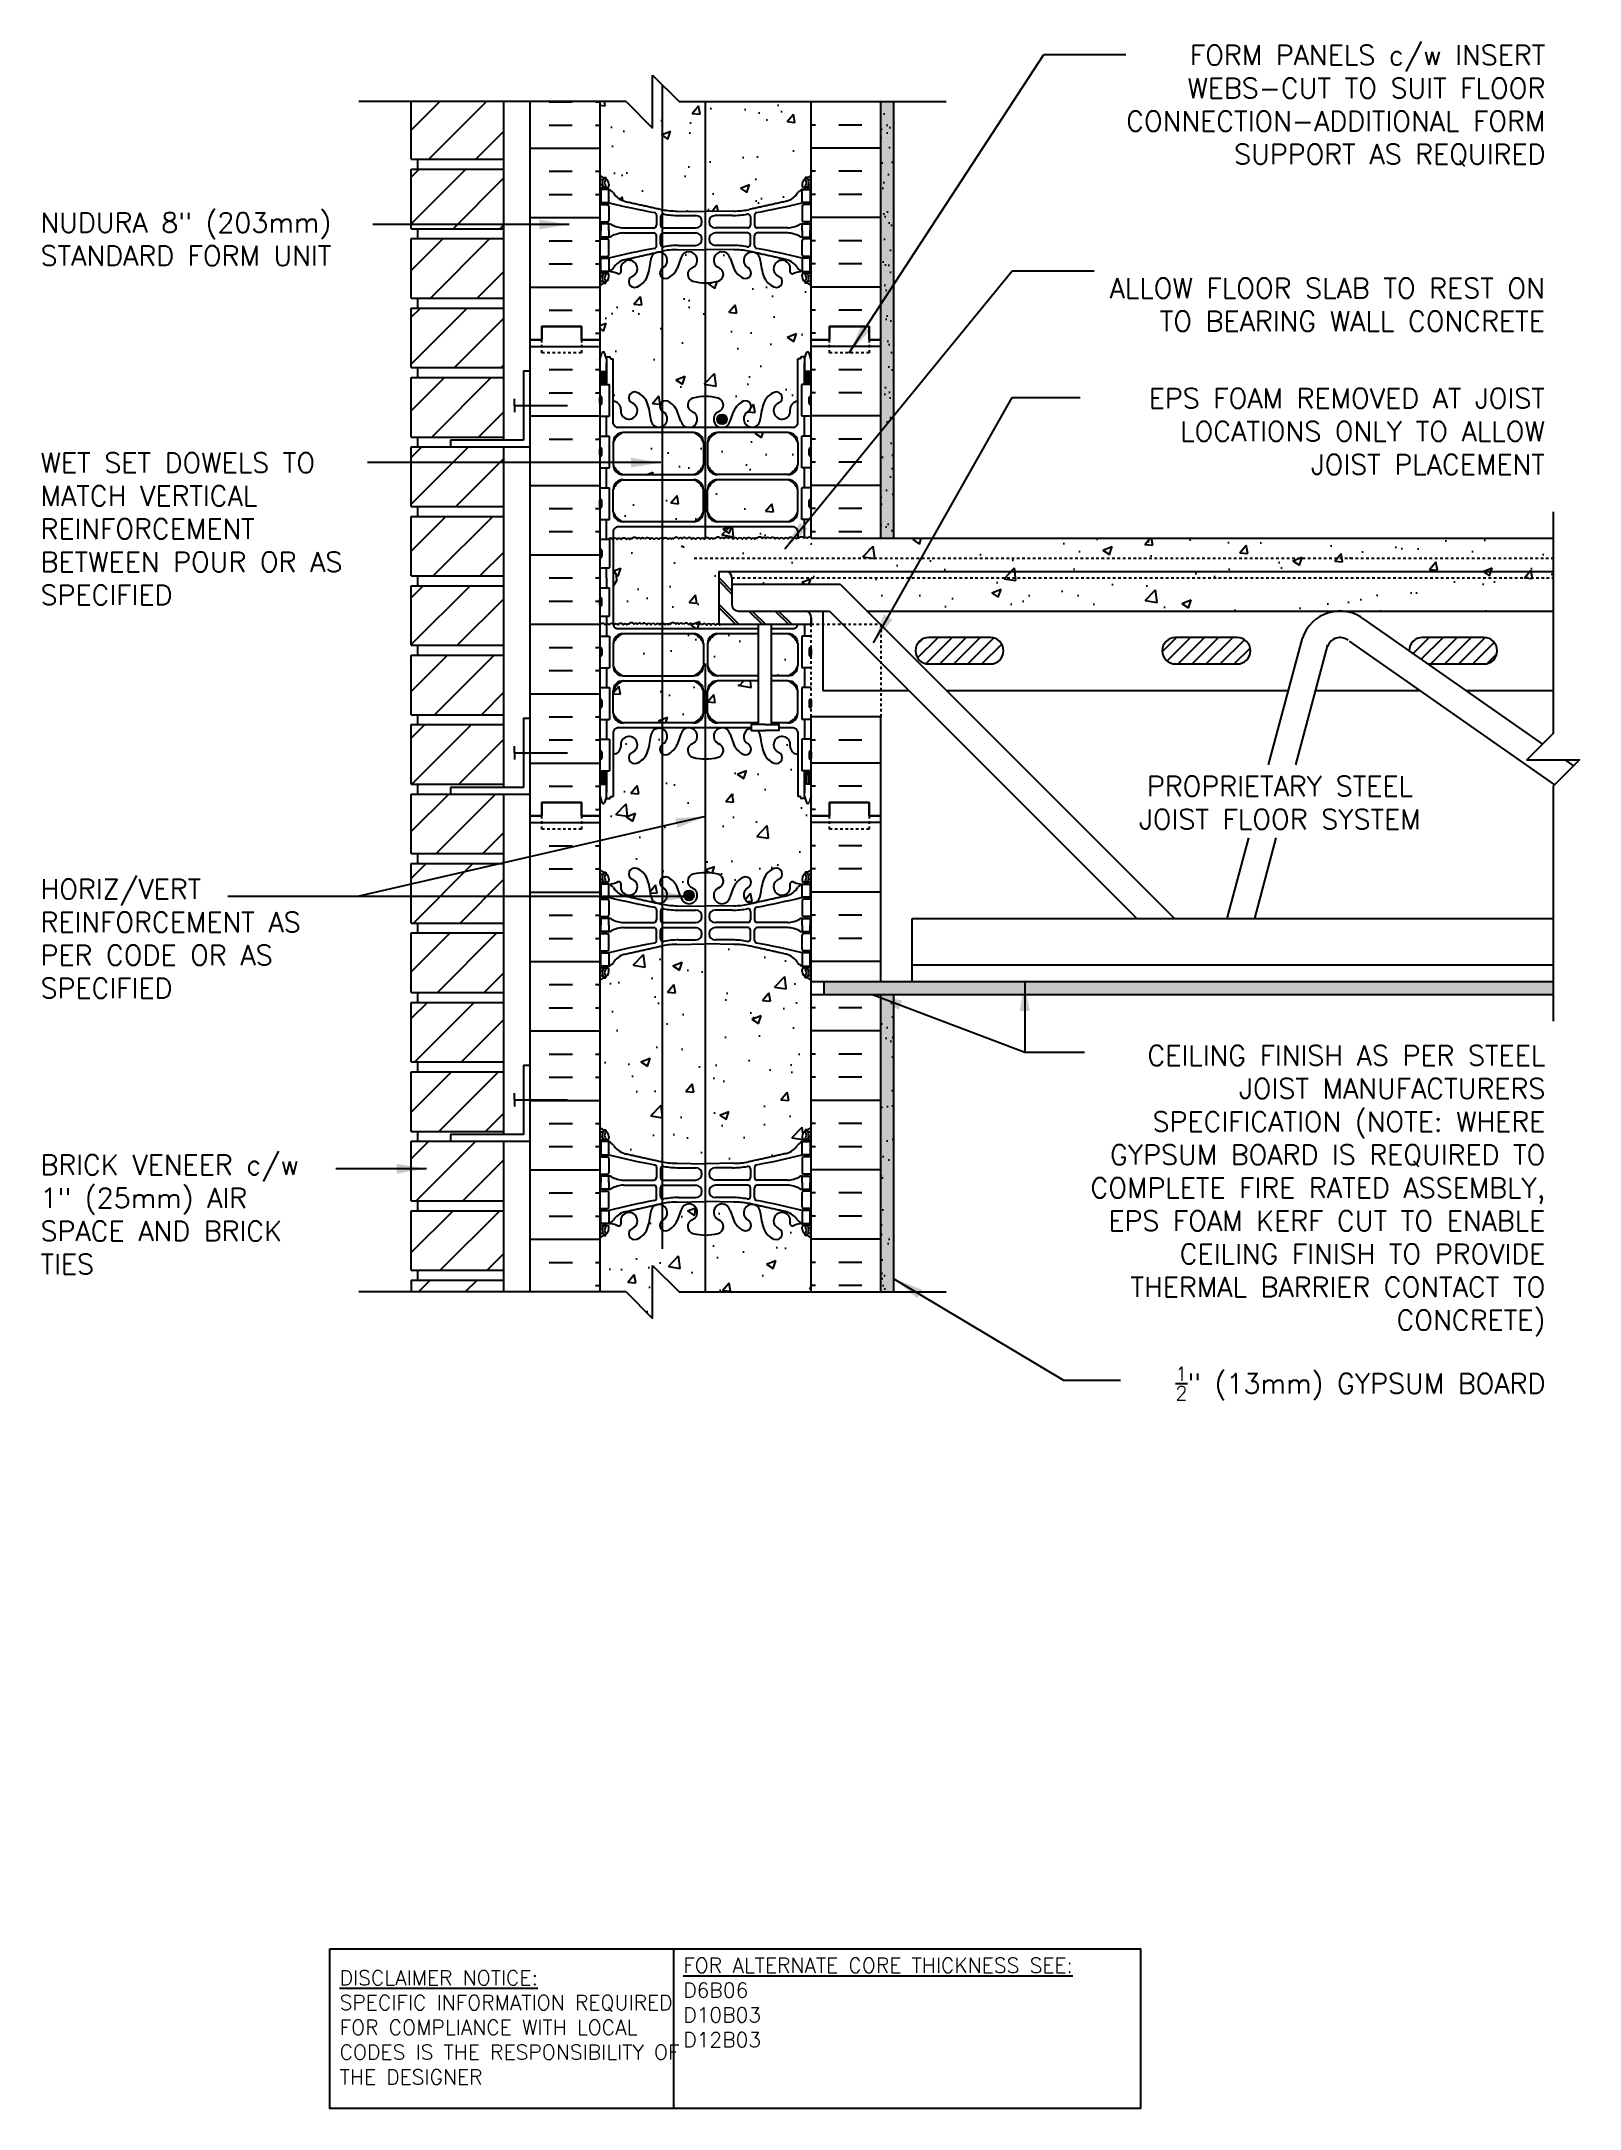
# Model space of a CAD drawing. Header units: inches. Extents: x 169.9 to 228, y 151.8 to 229.9.
import ezdxf

# ---------------------------------------------------------------- set-up
doc = ezdxf.new("R2010")
doc.units = ezdxf.units.IN
doc.header["$LTSCALE"] = 0.5
doc.header["$MEASUREMENT"] = 0
doc.linetypes.add('DASHED2', pattern=[0.375, 0.25, -0.125])
doc.linetypes.add('HIDDEN2', pattern=[0.1875, 0.125, -0.0625])
for name, color, linetype in [('HATCH', 12, 'Continuous'), ('Hidden2', 12, 'HIDDEN2'), ('line25', 2, 'Continuous'), ('LINE3', 3, 'Continuous'), ('LINE50', 5, 'Continuous'), ('LINE9', 9, 'Continuous'), ('TEXT', 4, 'Continuous'), ('Web_Edge', 9, 'Continuous')]:
    doc.layers.add(name, color=color, linetype=linetype)
doc.styles.add('DIM', font='romans.shx', dxfattribs={"width": 0.7})
doc.styles.add('ROMANS', font='romans.shx', dxfattribs={"height": 0.75})
doc.styles.get("Standard").update_dxf_attribs({"font": 'romans.shx', "height": 0.75})
doc.dimstyles.new('ext_12', dxfattribs={"dimscale": 12, "dimtxt": 0.075, "dimasz": 0.09375, "dimexe": 0.09375, "dimexo": 0.0625, "dimgap": 0.0625, "dimtad": 1, "dimdec": 1, "dimzin": 2, "dimdsep": 46, "dimlunit": 4, "dimtxsty": 'DIM', "dimcen": 0.09, "dimdle": 0.09375, "dimclrt": 4, "dimadec": 0, "dimazin": 0, "dimtfac": 1, "dimtdec": 1, "dimtmove": 2, "dimatfit": 3, "dimfxl": 1, "dimfrac": 2, "dimtolj": 1, "dimtzin": 0, "dimarcsym": 0})
pattern_1 = [(37.5, (82.5174, 13.4147), (-0.0314967, 0.963412), [0, -0.76, 0, -0.85, 0, -0.8125]), (7.5, (82.5174, 13.4147), (0.8848884, 1.411073), [0, -0.41, 0, -0.685, 0, -0.2625]), (327.5, (81.9024, 13.4147), (1.557071, 0.0028295), [0, -0.25, 0, -0.9, 0, -1.175]), (317.5, (81.9024, 13.4147), (1.503063, 0.438838), [0, -0.125, 0, -0.59, 0, -0.675])]
pattern_2 = [(50, (0, 0), (3.5863, -0.31376), [0.375, -4.125]), (355, (0, 0), (-0.693757, 3.76096), [0.3, -3.3]), (100.4514, (0.299, -0.026), (2.892544, 3.4472), [0.3187, -3.50571]), (46.1842, (0, 1), (5.336207, -0.827596), [0.5625, -6.1875]), (96.6356, (0.4447, 0.931), (4.67331, 4.87059), [0.47805, -5.25857]), (351.1842, (0, 1), (4.67331, 4.87059), [0.45, -4.95]), (21, (0.5, 0.75), (2.984535, -2.013094), [0.375, -4.125]), (326, (0.5, 0.75), (1.216577, 3.62575), [0.3, -3.3]), (71.4514, (0.7487, 0.5822), (4.201112, 1.612656), [0.3187, -3.50571]), (37.5, (0, 0), (0.0607993, 1.6644693), [0, -3.26, 0, -3.35, 0, -3.3125]), (7.5, (0, 0), (1.315348, 1.972059), [0, -1.91, 0, -3.185, 0, -1.2625]), (327.5, (-1.115, 0), (2.669112, -0.1127744), [0, -1.25, 0, -3.9, 0, -5.175]), (317.5, (-1.615, 0), (2.915931, 0.500525), [0, -1.625, 0, -2.59, 0, -3.675])]

msp = doc.modelspace()

# ---------------------------------------------------------------- texts
at = {"layer": 'TEXT', "char_height": 0.75, "style": 'ROMANS'}
for s, insert, width, attachment_point in [('\\A1;FORM PANELS c/w INSERT WEBS-CUT TO SUIT FLOOR CONNECTION-ADDITIONAL FORM SUPPORT AS REQUIRED', (226.75, 227.498), 19.5775, 6), ('NUDURA 8" (203mm) STANDARD FORM UNIT', (169.86, 222.448), 12.95276, 4), ('ALLOW FLOOR SLAB TO REST ON TO BEARING WALL CONCRETE', (226.733, 219.971), 18.08617, 6), ('EPS FOAM REMOVED AT JOIST LOCATIONS ONLY TO ALLOW JOIST PLACEMENT', (226.733, 215.182), 18.08617, 6), ('WET SET DOWELS TO MATCH VERTICAL REINFORCEMENT \\PBETWEEN POUR OR AS SPECIFIED', (169.86, 211.495), 12.95276, 4), ('PROPRIETARY STEEL \\PJOIST FLOOR SYSTEM', (216.719, 202.142), 19.5775, 2), ('HORIZ/VERT REINFORCEMENT AS PER CODE OR AS SPECIFIED', (169.86, 196.003), 13.05992, 4), ('CEILING FINISH AS PER STEEL JOIST MANUFACTURERS SPECIFICATION (NOTE: WHERE GYPSUM BOARD IS REQUIRED TO COMPLETE FIRE RATED ASSEMBLY, EPS FOAM KERF CUT TO ENABLE CEILING FINISH TO PROVIDE THERMAL BARRIER CONTACT TO CONCRETE)', (226.75, 186.459), 19.5775, 6), ('BRICK VENEER c/w 1" (25mm) AIR SPACE AND BRICK TIES', (169.86, 185.573), 11.57492, 4), ('\\A1;{\\H0.7x;\\S1/2;}" (13mm) GYPSUM BOARD', (226.75, 179.185), 19.5775, 6)]:
    msp.add_mtext(s, dxfattribs=dict(at, insert=insert, width=width, attachment_point=attachment_point))
at = {"layer": 'TEXT', "char_height": 0.5625, "attachment_point": 4}
for s, insert, width in [('{\\LFOR ALTERNATE CORE THICKNESS SEE:\\P}D6B06\\PD10B03\\PD12B03', (194.161, 155.781), 23.33295), ('{\\LDISCLAIMER NOTICE:}\\PSPECIFIC INFORMATION REQUIRED FOR COMPLIANCE WITH LOCAL CODES IS THE RESPONSIBILITY OF THE DESIGNER', (181.169, 154.841), 14.00235)]:
    msp.add_mtext(s, dxfattribs=dict(at, insert=insert, width=width))

# ---------------------------------------------------------------- hatches: boundary and pattern name
at = {"layer": 'HATCH'}
h = msp.add_hatch(dxfattribs=at)
h.set_pattern_fill('AR-CONC', color=256, scale=0.5)
h.set_pattern_definition(pattern_2)
edge = h.paths.add_edge_path()
edge.add_line((199.002, 227.647), (194.002, 227.647))
edge.add_line((194.002, 227.647), (193.002, 228.647))
edge.add_line((193.002, 228.647), (193.002, 226.647))
edge.add_line((193.002, 226.647), (192.002, 227.647))
edge.add_line((192.002, 227.647), (191.002, 227.647))
edge.add_line((191.002, 227.647), (191.002, 224.874))
edge.add_arc((191.348, 225.235), 0.5, 226.21089, 246.42182)
edge.add_line((191.148, 224.777), (191.238, 224.777))
edge.add_line((191.238, 224.777), (191.238, 224.735))
edge.add_arc((191.098, 224.528), 0.25, 0, 55.9442, ccw=False)
edge.add_line((191.348, 224.528), (191.348, 224.46))
edge.add_arc((191.285, 224.46), 0.0625, -90, 0, ccw=False)
edge.add_line((191.285, 224.398), (191.238, 224.398))
edge.add_line((191.238, 224.398), (191.238, 224.328))
edge.add_line((191.238, 224.328), (191.343, 224.328))
edge.add_arc((191.22, 223.985), 0.364, 34.97751, 70.33874, ccw=False)
edge.add_arc((192.144, 224.596), 0.743, 212.79192, 253.81071)
edge.add_spline(control_points=[(191.936, 223.882), (193.374, 223.562)], knot_values=[0, 0, 1, 1], degree=1, periodic=0)
edge.add_arc((193.93, 226.494), 2.984, 259.25462, 270.09947)
edge.add_line((193.935, 223.51), (195.002, 223.494))
edge.add_line((195.002, 223.494), (196.068, 223.51))
edge.add_arc((196.074, 226.494), 2.984, 269.90053, 280.74538)
edge.add_spline(control_points=[(196.63, 223.562), (198.067, 223.882)], knot_values=[0, 0, 1, 1], degree=1, periodic=0)
edge.add_arc((197.86, 224.596), 0.743, 286.18929, 327.20808)
edge.add_arc((198.783, 223.985), 0.364, 109.66126, 145.02249, ccw=False)
edge.add_line((198.661, 224.328), (198.766, 224.328))
edge.add_line((198.766, 224.328), (198.766, 224.398))
edge.add_line((198.766, 224.398), (198.718, 224.398))
edge.add_arc((198.718, 224.46), 0.0625, 180, 270, ccw=False)
edge.add_line((198.656, 224.46), (198.656, 224.528))
edge.add_arc((198.906, 224.528), 0.25, 124.0558, 180, ccw=False)
edge.add_line((198.766, 224.735), (198.766, 224.777))
edge.add_line((198.766, 224.777), (198.856, 224.777))
edge.add_arc((198.656, 225.235), 0.5, 293.57818, 313.78911)
edge.add_line((199.002, 224.874), (199.002, 227.647))
h.paths.add_polyline_path([(199.002, 220.682, 0.088416), (198.856, 220.779), (198.766, 220.779), (198.766, 220.821, -0.249069), (198.656, 221.028), (198.656, 221.095, -0.414214), (198.718, 221.158), (198.766, 221.158), (198.766, 221.228), (198.661, 221.228, 0.085348), (198.331, 221.152, -0.669601), (198.199, 221.273, 2.087231), (197.765, 221.048, -1), (197.602, 220.639, -0.21345), (197.209, 221.028, -0.069923), (197.072, 221.672, 1.702394), (196.623, 221.36, -0.940793), (196.419, 220.976, -0.173075), (196.073, 221.343), (195.931, 221.73, 1.612474), (195.499, 221.37, -0.734872), (195.476, 220.859, -0.068475), (195.002, 220.797, -0.068475), (194.528, 220.859, -0.734872), (194.505, 221.37, 1.612474), (194.073, 221.73), (193.93, 221.343, -0.173075), (193.584, 220.976, -0.940793), (193.381, 221.36, 1.702394), (192.931, 221.672, -0.069923), (192.794, 221.028, -0.21345), (192.402, 220.639, -1), (192.239, 221.048, 2.087231), (191.805, 221.273, -0.669601), (191.672, 221.152, 0.085348), (191.343, 221.228), (191.238, 221.228), (191.238, 221.158), (191.285, 221.158, -0.414214), (191.348, 221.095), (191.348, 221.028, -0.249069), (191.238, 220.821), (191.238, 220.779), (191.148, 220.779, 0.088416), (191.002, 220.682), (191.002, 218.647), (191.002, 217.888), (191.087, 218.149, -0.6), (191.187, 218.149), (191.236, 217.999), (191.362, 217.999, -0.414214), (191.412, 217.949), (191.412, 217.919), (191.512, 217.919), (191.512, 216.317, -0.380397), (191.805, 216.022, 2.087231), (192.239, 216.247, -1), (192.402, 216.655, -0.21345), (192.794, 216.266, -0.069923), (192.931, 215.622, 1.702394), (193.381, 215.935, -0.940793), (193.584, 216.318, -0.173075), (193.93, 215.951), (194.073, 215.565, 1.612474), (194.505, 215.924, -0.734872), (194.528, 216.435, -0.068475), (195.002, 216.497, -0.068475), (195.476, 216.435, -0.734872), (195.499, 215.924, 1.612474), (195.931, 215.565), (196.073, 215.951, -0.173075), (196.419, 216.318, -0.940793), (196.623, 215.935, 1.702394), (197.072, 215.622, -0.069923), (197.209, 216.266, -0.21345), (197.602, 216.655, -1), (197.765, 216.247, 2.087231), (198.199, 216.022, -0.380392), (198.492, 216.317), (198.492, 217.919), (198.592, 217.919), (198.592, 217.949, -0.414214), (198.642, 217.999), (198.768, 217.999), (198.817, 218.149, -0.6), (198.917, 218.149), (199.002, 217.888), (199.002, 218.647)])
h.paths.add_polyline_path([(194.926, 214.761, 0.225652), (194.551, 215.136), (191.887, 215.136, 0.225652), (191.512, 214.761), (191.512, 213.921, 0.225652), (191.887, 213.546), (194.551, 213.546, 0.225652), (194.926, 213.921)])
h.paths.add_polyline_path([(194.926, 212.139), (194.926, 212.98, 0.225652), (194.551, 213.355), (191.887, 213.355, 0.225652), (191.512, 212.98), (191.512, 212.139, 0.225652), (191.887, 211.764), (194.551, 211.764, 0.225652)])
h.paths.add_polyline_path([(198.492, 212.98, 0.225652), (198.117, 213.355), (195.453, 213.355, 0.225652), (195.078, 212.98), (195.078, 212.139, 0.225652), (195.453, 211.764), (198.117, 211.764, 0.225652), (198.492, 212.139)])
h.paths.add_polyline_path([(198.492, 214.761, 0.225652), (198.117, 215.136), (195.453, 215.136, 0.225652), (195.078, 214.761), (195.078, 213.921, 0.225652), (195.453, 213.546), (198.117, 213.546, 0.225652), (198.492, 213.921)])
h.paths.add_polyline_path([(227.05, 211.138), (199.002, 211.138, 0.520567), (198.848, 211.138, 0.520567), (198.722, 211.138, 0.520567), (198.522, 211.138, 0.520567), (198.448, 211.115, 0.520567), (198.317, 211.115, 0.520567), (198.117, 211.115, 0.520567), (197.963, 211.115, 0.520567), (197.786, 211.115, 0.520567), (197.626, 211.115, 0.520567), (197.461, 211.143, 0.268314), (197.425, 211.133, 0.520567), (197.271, 211.133, 0.520567), (197.146, 211.133, 0.520567), (196.946, 211.133, 0.520567), (196.872, 211.11, 0.520567), (196.741, 211.11, 0.520567), (196.541, 211.11, 0.520567), (196.387, 211.11, 0.520567), (196.21, 211.11, 0.520567), (196.05, 211.11, 0.520567), (195.884, 211.139, 0.268314), (195.849, 211.128, 0.520567), (195.695, 211.128, 0.520567), (195.569, 211.128, 0.520567), (195.369, 211.128, 0.520567), (195.295, 211.106, 0.520567), (195.164, 211.106, 0.520567), (194.964, 211.106, 0.520567), (194.81, 211.106, 0.520567), (194.633, 211.106, 0.520567), (194.473, 211.106, 0.520567), (194.308, 211.134, 0.268314), (194.272, 211.124, 0.520567), (194.118, 211.124, 0.520567), (193.993, 211.124, 0.520567), (193.793, 211.124, 0.520567), (193.719, 211.101, 0.520567), (193.588, 211.101, 0.520567), (193.388, 211.101, 0.520567), (193.234, 211.101, 0.520567), (193.057, 211.101, 0.520567), (192.897, 211.101, 0.520567), (192.731, 211.13, 0.268314), (192.696, 211.119, 0.520567), (192.542, 211.119, 0.520567), (192.416, 211.119, 0.520567), (192.217, 211.119, 0.520567), (192.142, 211.096, 0.520567), (192.011, 211.096, 0.520567), (191.811, 211.096, 0.520567), (191.657, 211.096, 0.398029), (191.512, 211.126), (191.512, 209.96), (191.632, 209.76), (191.632, 209.647), (191.632, 209.535), (191.512, 209.335), (191.512, 207.893, -0.091153), (191.54, 207.866, -0.520567), (191.694, 207.866, -0.520567), (191.893, 207.866, -0.520567), (192.025, 207.866, -0.520567), (192.099, 207.889, -0.520567), (192.299, 207.889, -0.520567), (192.424, 207.889, -0.520567), (192.578, 207.889, -0.268314), (192.614, 207.899, -0.520567), (192.779, 207.87, -0.520567), (192.939, 207.87, -0.520567), (193.116, 207.87, -0.520567), (193.27, 207.87, -0.520567), (193.47, 207.87, -0.520567), (193.601, 207.87, -0.520567), (193.675, 207.893, -0.520567), (193.875, 207.893, -0.520567), (194.001, 207.893, -0.520567), (194.155, 207.893, -0.268314), (194.19, 207.904, -0.520567), (194.356, 207.875, -0.520567), (194.516, 207.875, -0.520567), (194.693, 207.875, -0.520567), (194.847, 207.875, -0.268314), (194.882, 207.885, -0.520567), (195.048, 207.857, -0.520567), (195.208, 207.857, -0.520567), (195.385, 207.857, -0.365715), (195.502, 207.888), (195.502, 209.888), (195.752, 209.888), (227.05, 209.888)])
h.paths.add_polyline_path([(198.492, 211.428, 0.268138), (198.331, 211.577), (191.673, 211.577, 0.268156), (191.512, 211.428), (191.512, 211.126, -0.398029), (191.657, 211.096, -0.520567), (191.811, 211.096, -0.520567), (192.011, 211.096, -0.520567), (192.142, 211.096, -0.520567), (192.217, 211.119, -0.520567), (192.416, 211.119, -0.520567), (192.542, 211.119, -0.520567), (192.696, 211.119, -0.268314), (192.731, 211.13, -0.520567), (192.897, 211.101, -0.520567), (193.057, 211.101, -0.520567), (193.234, 211.101, -0.520567), (193.388, 211.101, -0.520567), (193.588, 211.101, -0.520567), (193.719, 211.101, -0.520567), (193.793, 211.124, -0.520567), (193.993, 211.124, -0.520567), (194.118, 211.124, -0.520567), (194.272, 211.124, -0.268314), (194.308, 211.134, -0.520567), (194.473, 211.106, -0.520567), (194.633, 211.106, -0.520567), (194.81, 211.106, -0.520567), (194.964, 211.106, -0.520567), (195.164, 211.106, -0.520567), (195.295, 211.106, -0.520567), (195.369, 211.128, -0.520567), (195.569, 211.128, -0.520567), (195.695, 211.128, -0.520567), (195.849, 211.128, -0.268314), (195.884, 211.139, -0.520567), (196.05, 211.11, -0.520567), (196.21, 211.11, -0.520567), (196.387, 211.11, -0.520567), (196.541, 211.11, -0.520567), (196.741, 211.11, -0.520567), (196.872, 211.11, -0.520567), (196.946, 211.133, -0.520567), (197.146, 211.133, -0.520567), (197.271, 211.133, -0.520567), (197.425, 211.133, -0.268314), (197.461, 211.143, -0.520567), (197.626, 211.115, -0.520567), (197.786, 211.115, -0.520567), (197.963, 211.115, -0.520567), (198.117, 211.115, -0.520567), (198.317, 211.115, -0.520567), (198.448, 211.115, -0.316651), (198.492, 211.148)])
h.paths.add_polyline_path([(198.492, 207.866), (198.492, 207.888), (197.502, 207.888), (197.502, 207.718), (198.331, 207.718, 0.268138)])
h.paths.add_polyline_path([(197.002, 207.888), (195.57, 207.888, 0.091301), (195.539, 207.857, 0.129704), (195.502, 207.888), (195.502, 207.888), (195.502, 207.888, 0.365715), (195.385, 207.857, 0.520567), (195.208, 207.857, 0.520567), (195.048, 207.857, 0.520567), (194.882, 207.885, 0.268314), (194.847, 207.875, 0.520567), (194.693, 207.875, 0.520567), (194.516, 207.875, 0.520567), (194.356, 207.875, 0.520567), (194.19, 207.904, 0.268314), (194.155, 207.893, 0.520567), (194.001, 207.893, 0.520567), (193.875, 207.893, 0.520567), (193.675, 207.893, 0.520567), (193.601, 207.87, 0.520567), (193.47, 207.87, 0.520567), (193.27, 207.87, 0.520567), (193.116, 207.87, 0.520567), (192.939, 207.87, 0.520567), (192.779, 207.87, 0.520567), (192.614, 207.899, 0.268314), (192.578, 207.889, 0.520567), (192.424, 207.889, 0.520567), (192.299, 207.889, 0.520567), (192.099, 207.889, 0.520567), (192.025, 207.866, 0.520567), (191.893, 207.866, 0.520567), (191.694, 207.866, 0.520567), (191.54, 207.866, 0.091153), (191.512, 207.893), (191.512, 207.866, 0.268156), (191.673, 207.718), (197.002, 207.718)])
h.paths.add_polyline_path([(227.05, 209.638), (196.002, 209.638), (196.002, 209.388), (200.104, 209.388), (201.104, 208.388), (227.05, 208.388)], flags=17)
h.paths.add_polyline_path([(227.05, 209.888), (195.752, 209.888, -0.414214), (196.002, 209.638), (227.05, 209.638)], flags=17)
h.paths.add_polyline_path([(199.002, 200.647), (199.002, 201.407), (198.917, 201.146, -0.6), (198.817, 201.146), (198.768, 201.296), (198.642, 201.296, -0.414214), (198.592, 201.346), (198.592, 201.376), (198.492, 201.376), (198.492, 202.978, -0.380392), (198.199, 203.273, 2.087231), (197.765, 203.048, -1), (197.602, 202.639, -0.21345), (197.209, 203.028, -0.068226), (197.074, 203.656, 0.193411), (196.976, 203.869), (196.723, 203.869), (196.723, 203.953, 0.747522), (196.623, 203.36, -0.940793), (196.419, 202.976, -0.173075), (196.073, 203.343), (195.931, 203.73, 1.612474), (195.499, 203.37, -0.734872), (195.476, 202.859, -0.068475), (195.002, 202.797, -0.068475), (194.528, 202.859, -0.734872), (194.505, 203.37, 1.612474), (194.073, 203.73), (193.93, 203.343, -0.173075), (193.584, 202.976, -0.940793), (193.381, 203.36, 1.753171), (192.93, 203.656, -0.068226), (192.794, 203.028, -0.21345), (192.402, 202.639, -1), (192.239, 203.048, 2.087231), (191.805, 203.273, -0.380397), (191.512, 202.978), (191.512, 201.376), (191.412, 201.376), (191.412, 201.346, -0.414214), (191.362, 201.296), (191.236, 201.296), (191.187, 201.146, -0.6), (191.087, 201.146), (191.002, 201.407), (191.002, 200.647), (191.002, 198.613, 0.088416), (191.148, 198.516), (191.238, 198.516), (191.238, 198.474, -0.249069), (191.348, 198.267), (191.348, 198.199, -0.414214), (191.285, 198.137), (191.238, 198.137), (191.238, 198.067), (191.343, 198.067, 0.085348), (191.672, 198.142, -0.669601), (191.805, 198.022, 2.087231), (192.239, 198.247, -1), (192.402, 198.655, -0.21345), (192.794, 198.266, -0.068226), (192.93, 197.638, 1.753171), (193.381, 197.935, -0.940793), (193.584, 198.318, -0.173075), (193.93, 197.951), (194.073, 197.565, 1.612474), (194.505, 197.924, -0.734872), (194.528, 198.435, -0.068475), (195.002, 198.497, -0.068475), (195.476, 198.435, -0.734872), (195.499, 197.924, 1.612474), (195.931, 197.565), (196.073, 197.951, -0.173075), (196.419, 198.318, -0.940793), (196.623, 197.935, 1.753171), (197.074, 197.638, -0.068226), (197.209, 198.266, -0.21345), (197.602, 198.655, -1), (197.765, 198.247, 2.087231), (198.199, 198.022, -0.669601), (198.331, 198.142, 0.085348), (198.661, 198.067), (198.766, 198.067), (198.766, 198.137), (198.718, 198.137, -0.414214), (198.656, 198.199), (198.656, 198.267, -0.249069), (198.766, 198.474), (198.766, 198.516), (198.856, 198.516, 0.088416), (199.002, 198.613)])
h.paths.add_polyline_path([(194.926, 207.156, 0.225652), (194.551, 207.531), (191.887, 207.531, 0.225652), (191.512, 207.156), (191.512, 206.315, 0.225652), (191.887, 205.94), (194.551, 205.94, 0.225652), (194.926, 206.315)])
h.paths.add_polyline_path([(194.926, 205.374, 0.225652), (194.551, 205.749), (191.887, 205.749, 0.225652), (191.512, 205.374), (191.512, 204.533, 0.225652), (191.887, 204.158), (194.551, 204.158, 0.225652), (194.926, 204.533)])
h.paths.add_polyline_path([(197.002, 205.749), (195.453, 205.749, 0.225652), (195.078, 205.374), (195.078, 204.533, 0.225652), (195.453, 204.158), (197.002, 204.158)])
h.paths.add_polyline_path([(197.002, 207.531), (195.453, 207.531, 0.225652), (195.078, 207.156), (195.078, 206.315, 0.225652), (195.453, 205.94), (197.002, 205.94)])
h.paths.add_polyline_path([(198.492, 207.156, 0.225652), (198.117, 207.531), (197.502, 207.531), (197.502, 205.94), (198.117, 205.94, 0.225652), (198.492, 206.315)])
h.paths.add_polyline_path([(199.002, 184.682, 0.088416), (198.856, 184.779), (198.766, 184.779), (198.766, 184.821, -0.249069), (198.656, 185.028), (198.656, 185.095, -0.414214), (198.718, 185.158), (198.766, 185.158), (198.766, 185.228), (198.661, 185.228, 0.085348), (198.331, 185.152, -0.669601), (198.199, 185.273, 2.087231), (197.765, 185.048, -1), (197.602, 184.639, -0.21345), (197.209, 185.028, -0.069923), (197.072, 185.672, 1.702394), (196.623, 185.36, -0.940793), (196.419, 184.976, -0.173075), (196.073, 185.343), (195.931, 185.73, 1.612474), (195.499, 185.37, -0.734872), (195.476, 184.859, -0.068475), (195.002, 184.797, -0.068475), (194.528, 184.859, -0.734872), (194.505, 185.37, 1.612474), (194.073, 185.73), (193.93, 185.343, -0.173075), (193.584, 184.976, -0.940793), (193.381, 185.36, 1.702394), (192.931, 185.672, -0.069923), (192.794, 185.028, -0.21345), (192.402, 184.639, -1), (192.239, 185.048, 2.087231), (191.805, 185.273, -0.669601), (191.672, 185.152, 0.085348), (191.343, 185.228), (191.238, 185.228), (191.238, 185.158), (191.285, 185.158, -0.414214), (191.348, 185.095), (191.348, 185.028, -0.249069), (191.238, 184.821), (191.238, 184.779), (191.148, 184.779, 0.088416), (191.002, 184.682), (191.002, 182.647), (192.002, 182.647), (193.002, 181.647), (193.002, 183.647), (194.002, 182.647), (199.002, 182.647)])
h = msp.add_hatch(dxfattribs=at)
h.set_pattern_fill('ANSI31', color=256, scale=10, style=0)
h.set_pattern_definition([(45, (198.4393, 218.1473), (-0.883883, 0.883883), [])])
h.paths.add_polyline_path([(187.377, 227.647), (183.877, 227.647), (183.877, 225.468), (187.377, 225.468)])
h.paths.add_polyline_path([(187.377, 225.093), (183.877, 225.093), (183.877, 222.843), (187.377, 222.843)])
h.paths.add_polyline_path([(187.377, 222.468), (183.877, 222.468), (183.877, 220.218), (187.377, 220.218)])
h.paths.add_polyline_path([(187.377, 219.843), (183.877, 219.843), (183.877, 217.593), (187.377, 217.593)])
h.paths.add_polyline_path([(187.377, 217.218), (183.877, 217.218), (183.877, 214.968), (187.377, 214.968)])
h.paths.add_polyline_path([(187.377, 214.593), (185.367, 214.593), (183.877, 214.593), (183.877, 212.343), (187.377, 212.343)])
h.paths.add_polyline_path([(187.377, 211.968), (183.877, 211.968), (183.877, 209.718), (187.377, 209.718)])
h.paths.add_polyline_path([(187.377, 209.343), (183.877, 209.343), (183.877, 207.093), (187.377, 207.093)])
h.paths.add_polyline_path([(187.377, 206.718), (183.877, 206.718), (183.877, 204.468), (187.377, 204.468)])
h.paths.add_polyline_path([(187.377, 204.093), (183.877, 204.093), (183.877, 201.843), (187.377, 201.843)])
h.paths.add_polyline_path([(187.377, 201.468), (185.367, 201.468), (183.877, 201.468), (183.877, 199.218), (187.377, 199.218)])
h.paths.add_polyline_path([(187.377, 198.843), (183.877, 198.843), (183.877, 196.593), (187.377, 196.593)])
h.paths.add_polyline_path([(187.377, 196.218), (183.877, 196.218), (183.877, 193.968), (187.377, 193.968)])
h.paths.add_polyline_path([(187.377, 193.593), (183.877, 193.593), (183.877, 191.343), (187.377, 191.343)])
h.paths.add_polyline_path([(187.377, 190.968), (183.877, 190.968), (183.877, 188.718), (187.377, 188.718)])
h.paths.add_polyline_path([(187.377, 188.343), (183.877, 188.343), (183.877, 186.093), (187.377, 186.093)])
h.paths.add_polyline_path([(187.377, 185.718), (183.877, 185.718), (183.877, 183.468), (187.377, 183.468)])
h.paths.add_polyline_path([(187.377, 183.093), (183.877, 183.093), (183.877, 182.647), (187.377, 182.647)])
h = msp.add_hatch(dxfattribs=at)
h.set_pattern_fill('AR-SAND', color=256, scale=0.25, style=0)
h.set_pattern_definition([(37.5, (205.21163, 194.1809), (-0.0157483, 0.481706), [0, -0.38, 0, -0.425, 0, -0.40625]), (7.5, (205.21163, 194.1809), (0.442444, 0.705537), [0, -0.205, 0, -0.3425, 0, -0.13125]), (327.5, (204.90413, 194.1809), (0.7785355, 0.0014148), [0, -0.125, 0, -0.45, 0, -0.5875]), (317.5, (204.90413, 194.1809), (0.751532, 0.219419), [0, -0.0625, 0, -0.295, 0, -0.3375])])
h.paths.add_polyline_path([(202.127, 193.888), (201.627, 193.888), (201.627, 189.888), (201.627, 182.647), (202.127, 182.647)])
h.paths.add_polyline_path([(202.127, 227.647), (201.627, 227.647), (201.627, 225.888), (201.627, 211.138), (202.127, 211.138)])
h.paths.add_polyline_path([(227.05, 193.888), (227.05, 194.388), (199.502, 194.388), (199.502, 193.888)])
h = msp.add_hatch(dxfattribs=at)
h.set_pattern_fill('AR-SAND', color=256, scale=0.5, style=0)
h.set_pattern_definition(pattern_1)
h.paths.add_polyline_path([(202.127, 213.435), (201.627, 213.188), (201.627, 211.138), (202.127, 211.138)])
h.paths.add_polyline_path([(202.127, 218.284), (201.627, 218.037), (201.627, 213.188), (202.127, 213.435)])
h.paths.add_polyline_path([(202.127, 219.949), (201.627, 219.949), (201.627, 218.647), (201.627, 218.037), (202.127, 218.284)])
h.paths.add_polyline_path([(202.127, 227.647), (201.627, 227.647), (201.627, 219.949), (202.127, 219.949)])
h = msp.add_hatch(dxfattribs=at)
h.set_pattern_fill('INSUL', color=256, scale=7, style=0)
h.set_pattern_definition([(0, (-2735.1597, -196.3622), (0, 2.625), []), (0, (-2735.1597, -195.4872), (0, 2.625), [0.875, -0.875]), (0, (-2735.1597, -194.6122), (0, 2.625), [0.875, -0.875])])
h.paths.add_polyline_path([(188.377, 200.647), (188.814, 200.647), (188.814, 201.147), (190.314, 201.147), (190.314, 200.647), (191.002, 200.647), (191.002, 218.647), (190.314, 218.647), (190.314, 219.147), (188.814, 219.147), (188.814, 218.647), (188.377, 218.647)])
h = msp.add_hatch(dxfattribs=at)
h.set_pattern_fill('ANSI31', color=256, scale=3, style=0)
h.set_pattern_definition([(45, (213.64866, 206.63442), (-0.265165, 0.265165), [])])
h.paths.add_polyline_path([(215.102, 207.387), (212.77, 207.387, 1), (212.77, 206.388), (215.102, 206.388, 1)])
h.paths.add_polyline_path([(224.433, 207.387), (222.102, 207.387, 0.413962), (221.602, 206.888), (222.316, 206.388), (224.433, 206.388, 1)])
h.paths.add_polyline_path([(205.771, 207.387), (203.439, 207.387, 1), (203.439, 206.388), (205.771, 206.388, 1)])
h = msp.add_hatch(dxfattribs=at)
h.set_pattern_fill('INSUL', color=256, scale=7, style=0)
h.set_pattern_definition([(0, (-2735.1597, -214.3622), (0, 2.625), []), (0, (-2735.1597, -213.4872), (0, 2.625), [0.875, -0.875]), (0, (-2735.1597, -212.6122), (0, 2.625), [0.875, -0.875])])
h.paths.add_polyline_path([(188.377, 182.647), (188.814, 182.647), (188.814, 183.147), (190.314, 183.147), (190.314, 182.647), (191.002, 182.647), (191.002, 200.647), (190.314, 200.647), (190.314, 201.147), (188.814, 201.147), (188.814, 200.647), (188.377, 200.647)])
h = msp.add_hatch(dxfattribs=at)
h.set_pattern_fill('AR-CONC', color=256, scale=0.5)
h.set_pattern_definition(pattern_2)
edge = h.paths.add_edge_path()
edge.add_arc((198.656, 194.06), 0.5, 46.21089, 66.42182)
edge.add_line((198.856, 194.518), (198.766, 194.518))
edge.add_line((198.766, 194.518), (198.766, 194.56))
edge.add_arc((198.906, 194.767), 0.25, 180, 235.9442, ccw=False)
edge.add_line((198.656, 194.767), (198.656, 194.834))
edge.add_arc((198.718, 194.834), 0.0625, 90, 180, ccw=False)
edge.add_line((198.718, 194.897), (198.766, 194.897))
edge.add_line((198.766, 194.897), (198.766, 194.967))
edge.add_line((198.766, 194.967), (198.661, 194.967))
edge.add_arc((198.783, 195.309), 0.364, 214.97751, 250.33874, ccw=False)
edge.add_arc((197.86, 194.698), 0.743, 32.79192, 73.81071)
edge.add_spline(control_points=[(198.067, 195.412), (196.63, 195.733)], knot_values=[0, 0, 1, 1], degree=1, periodic=0)
edge.add_arc((196.074, 192.801), 2.984, 79.25462, 90.09947)
edge.add_line((196.068, 195.785), (195.002, 195.801))
edge.add_line((195.002, 195.801), (193.935, 195.785))
edge.add_arc((193.93, 192.801), 2.984, 89.90053, 100.74538)
edge.add_spline(control_points=[(193.374, 195.733), (191.936, 195.412)], knot_values=[0, 0, 1, 1], degree=1, periodic=0)
edge.add_arc((192.144, 194.698), 0.743, 106.18929, 147.20808)
edge.add_arc((191.22, 195.309), 0.364, 289.66126, 325.02249, ccw=False)
edge.add_line((191.343, 194.967), (191.238, 194.967))
edge.add_line((191.238, 194.967), (191.238, 194.897))
edge.add_line((191.238, 194.897), (191.285, 194.897))
edge.add_arc((191.285, 194.834), 0.0625, 0, 90, ccw=False)
edge.add_line((191.348, 194.834), (191.348, 194.767))
edge.add_arc((191.098, 194.767), 0.25, 304.0558, 360, ccw=False)
edge.add_line((191.238, 194.56), (191.238, 194.518))
edge.add_line((191.238, 194.518), (191.148, 194.518))
edge.add_arc((191.348, 194.06), 0.5, 113.57818, 133.78911)
edge.add_line((191.002, 194.421), (191.002, 188.874))
edge.add_arc((191.348, 189.235), 0.5, 226.21089, 246.42182)
edge.add_line((191.148, 188.777), (191.238, 188.777))
edge.add_line((191.238, 188.777), (191.238, 188.735))
edge.add_arc((191.098, 188.528), 0.25, 0, 55.9442, ccw=False)
edge.add_line((191.348, 188.528), (191.348, 188.46))
edge.add_arc((191.285, 188.46), 0.0625, -90, 0, ccw=False)
edge.add_line((191.285, 188.398), (191.238, 188.398))
edge.add_line((191.238, 188.398), (191.238, 188.328))
edge.add_line((191.238, 188.328), (191.343, 188.328))
edge.add_arc((191.22, 187.985), 0.364, 34.97751, 70.33874, ccw=False)
edge.add_arc((192.144, 188.596), 0.743, 212.79192, 253.81071)
edge.add_spline(control_points=[(191.936, 187.882), (193.374, 187.562)], knot_values=[0, 0, 1, 1], degree=1, periodic=0)
edge.add_arc((193.93, 190.494), 2.984, 259.25462, 270.09947)
edge.add_line((193.935, 187.51), (195.002, 187.494))
edge.add_line((195.002, 187.494), (196.068, 187.51))
edge.add_arc((196.074, 190.494), 2.984, 269.90053, 280.74538)
edge.add_spline(control_points=[(196.63, 187.562), (198.067, 187.882)], knot_values=[0, 0, 1, 1], degree=1, periodic=0)
edge.add_arc((197.86, 188.596), 0.743, 286.18929, 327.20808)
edge.add_arc((198.783, 187.985), 0.364, 109.66126, 145.02249, ccw=False)
edge.add_line((198.661, 188.328), (198.766, 188.328))
edge.add_line((198.766, 188.328), (198.766, 188.398))
edge.add_line((198.766, 188.398), (198.718, 188.398))
edge.add_arc((198.718, 188.46), 0.0625, 180, 270, ccw=False)
edge.add_line((198.656, 188.46), (198.656, 188.528))
edge.add_arc((198.906, 188.528), 0.25, 124.0558, 180, ccw=False)
edge.add_line((198.766, 188.735), (198.766, 188.777))
edge.add_line((198.766, 188.777), (198.856, 188.777))
edge.add_arc((198.656, 189.235), 0.5, 293.57818, 313.78911)
edge.add_line((199.002, 188.874), (199.002, 194.421))
h = msp.add_hatch(dxfattribs=at)
h.set_pattern_fill('AR-SAND', color=256, scale=0.5, style=0)
h.set_pattern_definition(pattern_1)
h.paths.add_polyline_path([(201.627, 191.103), (202.127, 190.154), (202.127, 193.888), (201.627, 193.888)])
h.paths.add_polyline_path([(201.627, 182.647), (202.127, 182.647), (202.127, 190.154), (201.627, 191.103)])
at = {"layer": 'LINE3'}
for points in [[(195.438, 215.637, 1), (195.813, 215.637, 1)], [(194.191, 197.637, 1), (194.566, 197.637, 1)]]:
    msp.add_hatch(color=256, dxfattribs=at).paths.add_polyline_path(points)

# ---------------------------------------------------------------- linework, layer by layer
at = {"layer": 'HATCH'}
for p, q in [((189.09, 227.638), (189.965, 227.638)), ((190.84, 227.638), (191.002, 227.638)), ((190.84, 227.638), (191.002, 227.638)), ((199.163, 227.638), (199.002, 227.638)), ((200.913, 227.638), (200.038, 227.638)), ((189.09, 226.763), (189.965, 226.763)), ((190.84, 226.763), (191.002, 226.763)), ((199.163, 226.763), (199.002, 226.763)), ((200.913, 226.763), (200.038, 226.763)), ((188.377, 225.888), (191.002, 225.888)), ((201.627, 225.888), (199.002, 225.888)), ((189.09, 225.013), (189.965, 225.013)), ((190.84, 225.013), (191.002, 225.013)), ((199.163, 225.013), (199.002, 225.013)), ((200.913, 225.013), (200.038, 225.013)), ((189.09, 224.138), (189.965, 224.138)), ((190.84, 224.138), (191.002, 224.138)), ((199.163, 224.138), (199.002, 224.138)), ((200.913, 224.138), (200.038, 224.138)), ((188.377, 223.263), (191.002, 223.263)), ((201.627, 223.263), (199.002, 223.263)), ((189.09, 222.388), (189.965, 222.388)), ((190.84, 222.388), (191.002, 222.388)), ((199.163, 222.388), (199.002, 222.388)), ((200.913, 222.388), (200.038, 222.388)), ((189.09, 221.513), (189.965, 221.513)), ((190.84, 221.513), (191.002, 221.513)), ((199.163, 221.513), (199.002, 221.513)), ((200.913, 221.513), (200.038, 221.513)), ((188.377, 220.638), (191.002, 220.638)), ((201.627, 220.638), (199.002, 220.638)), ((189.09, 219.763), (189.965, 219.763)), ((190.84, 219.763), (191.002, 219.763)), ((199.163, 219.763), (199.002, 219.763)), ((200.913, 219.763), (200.038, 219.763)), ((190.84, 218.888), (191.002, 218.888)), ((199.163, 218.888), (199.002, 218.888)), ((201.627, 218.388), (199.002, 218.388)), ((199.163, 217.513), (199.002, 217.513)), ((200.913, 217.513), (200.038, 217.513)), ((199.163, 216.638), (199.002, 216.638)), ((200.913, 216.638), (200.038, 216.638)), ((201.627, 215.763), (199.002, 215.763)), ((199.163, 214.888), (199.002, 214.888)), ((200.913, 214.888), (200.038, 214.888)), ((199.163, 214.013), (199.002, 214.013)), ((200.913, 214.013), (200.038, 214.013)), ((201.627, 213.138), (199.002, 213.138)), ((199.163, 212.263), (199.002, 212.263)), ((200.913, 212.263), (200.038, 212.263)), ((199.163, 211.388), (199.002, 211.388)), ((200.913, 211.388), (200.038, 211.388)), ((195.502, 209.652), (196.002, 209.152)), ((195.502, 209.527), (196.002, 209.027)), ((195.502, 208.652), (196.266, 207.888)), ((195.502, 208.527), (196.141, 207.888)), ((196.641, 208.388), (197.141, 207.888)), ((196.766, 208.388), (197.266, 207.888)), ((197.641, 208.388), (198.141, 207.888)), ((197.766, 208.388), (198.266, 207.888)), ((199.163, 204.388), (199.002, 204.388)), ((200.913, 204.388), (200.038, 204.388)), ((200.913, 204.388), (200.038, 204.388)), ((199.163, 203.513), (199.002, 203.513)), ((200.913, 203.513), (200.038, 203.513)), ((201.627, 202.638), (199.002, 202.638)), ((199.163, 201.763), (199.002, 201.763)), ((200.913, 201.763), (200.038, 201.763)), ((199.163, 200.888), (199.002, 200.888)), ((201.627, 200.388), (199.002, 200.388)), ((199.163, 199.513), (199.002, 199.513)), ((200.913, 199.513), (200.038, 199.513)), ((199.163, 198.638), (199.002, 198.638)), ((200.913, 198.638), (200.038, 198.638)), ((201.627, 197.763), (199.002, 197.763)), ((199.163, 196.888), (199.002, 196.888)), ((200.913, 196.888), (200.038, 196.888)), ((199.163, 196.013), (199.002, 196.013)), ((200.913, 196.013), (200.038, 196.013)), ((201.627, 195.138), (199.002, 195.138)), ((199.163, 193.388), (199.002, 193.388)), ((200.913, 193.388), (200.038, 193.388)), ((201.627, 192.513), (199.002, 192.513)), ((199.163, 191.638), (199.002, 191.638)), ((200.913, 191.638), (200.038, 191.638)), ((199.163, 190.763), (199.002, 190.763)), ((200.913, 190.763), (200.038, 190.763)), ((201.627, 189.888), (199.002, 189.888)), ((199.163, 189.013), (199.002, 189.013)), ((200.913, 189.013), (200.038, 189.013)), ((199.163, 188.138), (199.002, 188.138)), ((200.913, 188.138), (200.038, 188.138)), ((201.627, 187.263), (199.002, 187.263)), ((199.163, 186.388), (199.002, 186.388)), ((200.913, 186.388), (200.038, 186.388)), ((199.163, 185.513), (199.002, 185.513)), ((200.913, 185.513), (200.038, 185.513)), ((201.627, 184.638), (199.002, 184.638)), ((199.163, 183.763), (199.002, 183.763)), ((200.913, 183.763), (200.038, 183.763)), ((199.163, 182.888), (199.002, 182.888)), ((200.913, 182.888), (200.038, 182.888))]:
    msp.add_line(p, q, dxfattribs=at)
for points in [[(192.696, 211.119, 0.520567), (192.542, 211.119, 0.520567), (192.416, 211.119, 0.520567), (192.217, 211.119, 0.520567), (192.142, 211.096, 0.520567), (192.011, 211.096, 0.520567), (191.811, 211.096, 0.520567), (191.657, 211.096, 0.520567), (191.48, 211.096, 0.496459), (191.325, 211.102, 0.496459)], [(194.272, 211.124, 0.520567), (194.118, 211.124, 0.520567), (193.993, 211.124, 0.520567), (193.793, 211.124, 0.520567), (193.719, 211.101, 0.520567), (193.588, 211.101, 0.520567), (193.388, 211.101, 0.520567), (193.234, 211.101, 0.520567), (193.057, 211.101, 0.520567), (192.897, 211.101, 0.520567), (192.731, 211.13, 0.268314), (192.696, 211.119, 0.268314)], [(195.849, 211.128, 0.520567), (195.695, 211.128, 0.520567), (195.569, 211.128, 0.520567), (195.369, 211.128, 0.520567), (195.295, 211.106, 0.520567), (195.164, 211.106, 0.520567), (194.964, 211.106, 0.520567), (194.81, 211.106, 0.520567), (194.633, 211.106, 0.520567), (194.473, 211.106, 0.520567), (194.308, 211.134, 0.268314), (194.272, 211.124, 0.268314)], [(197.425, 211.133, 0.520567), (197.271, 211.133, 0.520567), (197.146, 211.133, 0.520567), (196.946, 211.133, 0.520567), (196.872, 211.11, 0.520567), (196.741, 211.11, 0.520567), (196.541, 211.11, 0.520567), (196.387, 211.11, 0.520567), (196.21, 211.11, 0.520567), (196.05, 211.11, 0.520567), (195.884, 211.139, 0.268314), (195.849, 211.128, 0.268314)], [(199.002, 211.138, 0.520567), (198.848, 211.138, 0.520567), (198.722, 211.138, 0.520567), (198.522, 211.138, 0.520567), (198.448, 211.115, 0.520567), (198.317, 211.115, 0.520567), (198.117, 211.115, 0.520567), (197.963, 211.115, 0.520567), (197.786, 211.115, 0.520567), (197.626, 211.115, 0.520567), (197.461, 211.143, 0.268314), (197.425, 211.133, 0.268314)], [(192.578, 207.889, 0.520567), (192.424, 207.889, 0.520567), (192.299, 207.889, 0.520567), (192.099, 207.889, 0.520567), (192.025, 207.866, 0.520567), (191.893, 207.866, 0.520567), (191.694, 207.866, 0.520567), (191.54, 207.866, 0.520567), (191.363, 207.866, 0.520567), (191.203, 207.866, 0.520567), (191.037, 207.894, 0.268314), (191.002, 207.884, 0.268314)], [(194.155, 207.893, 0.520567), (194.001, 207.893, 0.520567), (193.875, 207.893, 0.520567), (193.675, 207.893, 0.520567), (193.601, 207.87, 0.520567), (193.47, 207.87, 0.520567), (193.27, 207.87, 0.520567), (193.116, 207.87, 0.520567), (192.939, 207.87, 0.520567), (192.779, 207.87, 0.520567), (192.614, 207.899, 0.268314), (192.578, 207.889, 0.268314)], [(194.847, 207.875, 0.520567), (194.693, 207.875, 0.520567), (194.516, 207.875, 0.520567), (194.356, 207.875, 0.520567), (194.19, 207.904, 0.268314), (194.155, 207.893)], [(195.57, 207.888, 0.091301), (195.539, 207.857, 0.520567), (195.385, 207.857, 0.520567), (195.208, 207.857, 0.520567), (195.048, 207.857, 0.520567), (194.882, 207.885, 0.268314), (194.847, 207.875)]]:
    msp.add_lwpolyline(points, format="xyb", dxfattribs=at)
at = {"layer": 'Hidden2', "linetype": 'HIDDEN2'}
for p, q in [((194.577, 210.388), (227.05, 210.388)), ((196.002, 209.638), (227.05, 209.638))]:
    msp.add_line(p, q, dxfattribs=at)
at = {"layer": 'Hidden2'}
for p, q in [((199.002, 204.388), (199.002, 207.888)), ((199.002, 207.888), (201.627, 207.888)), ((201.627, 207.888), (201.627, 204.388))]:
    msp.add_line(p, q, dxfattribs=at)
at = {"layer": 'line25'}
for p, q in [((183.877, 225.468), (183.877, 227.647)), ((187.377, 214.843), (187.377, 227.647)), ((191.002, 227.647), (191.002, 218.647)), ((199.002, 218.647), (199.002, 227.647)), ((183.877, 225.468), (187.377, 225.468)), ((184.127, 225.093), (184.127, 225.468)), ((183.877, 222.843), (183.877, 225.093)), ((183.877, 225.093), (187.377, 225.093)), ((183.877, 222.843), (187.377, 222.843)), ((184.127, 222.468), (184.127, 222.843)), ((183.877, 220.218), (183.877, 222.468)), ((183.877, 222.468), (187.377, 222.468)), ((187.377, 214.843), (187.377, 221.718)), ((183.877, 220.218), (187.377, 220.218)), ((183.877, 219.843), (187.377, 219.843)), ((183.877, 217.593), (183.877, 219.843)), ((184.127, 219.843), (184.127, 220.218)), ((191.002, 218.647), (191.002, 200.647)), ((199.002, 211.138), (199.002, 218.647)), ((183.877, 217.593), (187.377, 217.593)), ((184.127, 217.218), (184.127, 217.593)), ((183.877, 214.968), (183.877, 217.218)), ((183.877, 217.218), (187.377, 217.218)), ((191.002, 216.952), (191.367, 216.952)), ((191.367, 215.752), (191.367, 216.952)), ((199.002, 216.952), (198.637, 216.952)), ((198.637, 215.752), (198.637, 216.952)), ((191.002, 215.752), (191.367, 215.752)), ((199.002, 215.752), (198.637, 215.752)), ((183.877, 214.968), (187.377, 214.968)), ((184.127, 214.593), (184.127, 214.968)), ((191.002, 215.002), (191.367, 215.002)), ((191.367, 213.802), (191.367, 215.002)), ((199.002, 215.002), (198.637, 215.002)), ((198.637, 213.802), (198.637, 215.002)), ((183.877, 214.593), (187.377, 214.593)), ((183.877, 212.343), (183.877, 214.593)), ((187.377, 201.718), (187.377, 214.593)), ((191.002, 213.802), (191.367, 213.802)), ((199.002, 213.802), (198.637, 213.802)), ((191.002, 213.052), (191.367, 213.052)), ((191.367, 211.852), (191.367, 213.052)), ((199.002, 213.052), (198.637, 213.052)), ((198.637, 211.852), (198.637, 213.052)), ((183.877, 212.343), (187.377, 212.343)), ((183.877, 211.968), (187.377, 211.968)), ((183.877, 209.718), (183.877, 211.968)), ((184.127, 211.968), (184.127, 212.343)), ((191.002, 211.852), (191.367, 211.852)), ((199.002, 211.852), (198.637, 211.852)), ((191.002, 211.102), (191.367, 211.102)), ((191.367, 211.102), (191.367, 210.022)), ((199.002, 211.138), (227.05, 211.138)), ((183.877, 209.718), (187.377, 209.718)), ((184.127, 209.343), (184.127, 209.718)), ((191.002, 210.022), (191.367, 210.022)), ((195.502, 209.888), (195.502, 207.888)), ((195.502, 209.888), (195.752, 209.888)), ((196.002, 209.638), (196.002, 208.638)), ((183.877, 209.343), (187.377, 209.343)), ((183.877, 207.093), (183.877, 209.343)), ((191.002, 209.272), (191.367, 209.272)), ((191.367, 208.192), (191.367, 209.272)), ((191.002, 208.192), (191.367, 208.192)), ((196.252, 208.388), (198.752, 208.388)), ((199.002, 208.138), (199.002, 207.888)), ((199.002, 207.888), (199.002, 208.138)), ((191.002, 207.442), (191.367, 207.442)), ((191.367, 207.442), (191.367, 206.242)), ((195.502, 207.888), (199.002, 207.888)), ((197.002, 204.096), (197.002, 207.888)), ((197.502, 204.096), (197.502, 207.888)), ((199.002, 207.442), (198.637, 207.442)), ((198.637, 207.442), (198.637, 206.242)), ((183.877, 207.093), (187.377, 207.093)), ((183.877, 204.468), (183.877, 206.718)), ((183.877, 206.718), (187.377, 206.718)), ((184.127, 206.718), (184.127, 207.093)), ((191.002, 206.242), (191.367, 206.242)), ((199.002, 206.242), (198.637, 206.242)), ((191.002, 205.492), (191.367, 205.492)), ((191.367, 205.492), (191.367, 204.292)), ((199.002, 205.492), (198.637, 205.492)), ((198.637, 205.492), (198.637, 204.292)), ((183.877, 204.468), (187.377, 204.468)), ((183.877, 201.843), (183.877, 204.093)), ((183.877, 204.093), (187.377, 204.093)), ((184.127, 204.093), (184.127, 204.468)), ((191.002, 204.292), (191.367, 204.292)), ((199.002, 204.292), (198.637, 204.292)), ((199.002, 200.647), (199.002, 204.388)), ((201.627, 204.388), (199.002, 204.388)), ((191.002, 203.542), (191.367, 203.542)), ((191.367, 203.542), (191.367, 202.342)), ((199.002, 203.542), (198.637, 203.542)), ((198.637, 203.542), (198.637, 202.342)), ((183.877, 201.843), (187.377, 201.843)), ((184.127, 201.468), (184.127, 201.843)), ((191.002, 202.342), (191.367, 202.342)), ((199.002, 202.342), (198.637, 202.342)), ((183.877, 199.218), (183.877, 201.468)), ((183.877, 201.468), (187.377, 201.468)), ((187.377, 188.593), (187.377, 201.468)), ((191.002, 200.647), (191.002, 182.647)), ((199.002, 182.647), (199.002, 200.647)), ((183.877, 199.218), (187.377, 199.218)), ((183.877, 198.843), (187.377, 198.843)), ((183.877, 196.593), (183.877, 198.843)), ((184.127, 198.843), (184.127, 199.218)), ((183.877, 196.593), (187.377, 196.593)), ((183.877, 193.968), (183.877, 196.218)), ((183.877, 196.218), (187.377, 196.218)), ((184.127, 196.218), (184.127, 196.593)), ((183.877, 193.968), (187.377, 193.968)), ((184.127, 193.593), (184.127, 193.968)), ((199.48, 194.388), (199.48, 193.888)), ((183.877, 191.343), (183.877, 193.593)), ((183.877, 193.593), (187.377, 193.593)), ((183.877, 191.343), (187.377, 191.343)), ((183.877, 188.718), (183.877, 190.968)), ((183.877, 190.968), (187.377, 190.968)), ((184.127, 190.968), (184.127, 191.343)), ((183.877, 188.718), (187.377, 188.718)), ((184.127, 188.343), (184.127, 188.718)), ((183.877, 186.093), (183.877, 188.343)), ((183.877, 188.343), (187.377, 188.343)), ((187.377, 182.647), (187.377, 188.343)), ((183.877, 186.093), (187.377, 186.093)), ((184.127, 185.718), (184.127, 186.093)), ((183.877, 185.718), (187.377, 185.718)), ((183.877, 183.468), (183.877, 185.718)), ((183.877, 183.468), (187.377, 183.468)), ((183.877, 183.093), (183.877, 182.647)), ((183.877, 183.093), (187.377, 183.093)), ((184.127, 183.093), (184.127, 183.468))]:
    msp.add_line(p, q, dxfattribs=at)
for points in [[(197.252, 204.096), (196.723, 204.096), (196.723, 203.869), (197.252, 203.869)], [(197.252, 204.096), (197.78, 204.096), (197.78, 203.869), (197.521, 203.869)], [(197.521, 203.869), (197.252, 203.869)]]:
    msp.add_lwpolyline(points, dxfattribs=at)
for centre, start, end in [((195.752, 209.638), 0, 90), ((196.252, 208.638), 180, 270), ((198.752, 208.138), 0, 90)]:
    msp.add_arc(centre, 0.25, start, end, dxfattribs=at)
at = {"layer": 'LINE3'}
for p, q in [((193.362, 228.287), (193.362, 184.274)), ((194.99, 227.647), (194.99, 211.133)), ((194.99, 206.409), (194.99, 182.647))]:
    msp.add_line(p, q, dxfattribs=at)
for centre in [(195.626, 215.637), (194.378, 197.637)]:
    msp.add_circle(centre, 0.188, dxfattribs=at)
at = {"layer": 'LINE50'}
for p, q in [((188.377, 218.647), (188.377, 227.647)), ((201.627, 218.647), (201.627, 227.647)), ((188.377, 200.647), (188.377, 218.647)), ((188.377, 200.647), (188.377, 218.647)), ((201.627, 211.138), (201.627, 218.647)), ((201.627, 200.647), (201.627, 204.388)), ((188.377, 182.647), (188.377, 200.647)), ((188.377, 182.647), (188.377, 200.647)), ((188.377, 182.647), (188.377, 200.647)), ((201.627, 194.388), (201.627, 200.647)), ((201.627, 182.647), (201.627, 193.888))]:
    msp.add_line(p, q, dxfattribs=at)
for points in [[(188.377, 218.647), (188.814, 218.647), (188.814, 219.147), (190.314, 219.147), (190.314, 218.647), (191.002, 218.647)], [(191.002, 218.647), (190.314, 218.647), (190.314, 219.147), (188.814, 219.147), (188.814, 218.647), (188.377, 218.647)], [(201.627, 218.647), (201.189, 218.647), (201.189, 219.147), (199.689, 219.147), (199.689, 218.647), (199.002, 218.647)], [(199.002, 218.647), (199.689, 218.647), (199.689, 219.147), (201.189, 219.147), (201.189, 218.647), (201.627, 218.647)], [(188.377, 200.647), (188.814, 200.647), (188.814, 201.147), (190.314, 201.147), (190.314, 200.647), (191.002, 200.647)], [(191.002, 200.647), (190.314, 200.647), (190.314, 201.147), (188.814, 201.147), (188.814, 200.647), (188.377, 200.647)], [(201.627, 200.647), (201.189, 200.647), (201.189, 201.147), (199.689, 201.147), (199.689, 200.647), (199.002, 200.647)], [(199.002, 200.647), (199.689, 200.647), (199.689, 201.147), (201.189, 201.147), (201.189, 200.647), (201.627, 200.647)]]:
    msp.add_lwpolyline(points, dxfattribs=at)
at = {"layer": 'LINE9'}
for p, q in [((193.002, 226.647), (193.002, 228.647)), ((193.002, 228.647), (194.002, 227.647)), ((192.002, 227.647), (181.897, 227.647)), ((192.002, 227.647), (193.002, 226.647)), ((194.002, 227.647), (204.106, 227.647)), ((202.127, 211.138), (202.127, 227.647)), ((188.117, 217.468), (188.367, 217.468)), ((188.117, 217.468), (188.117, 214.843)), ((191.042, 216.502), (191.042, 216.502)), ((198.962, 216.502), (198.962, 216.502)), ((187.784, 216.156), (187.784, 216.406)), ((187.784, 216.156), (189.784, 216.156)), ((187.784, 216.156), (187.784, 215.906)), ((191.002, 216.242), (191.002, 216.462)), ((191.002, 216.407), (191.002, 216.407)), ((191.002, 216.297), (191.002, 216.297)), ((191.042, 216.202), (191.042, 216.202)), ((191.082, 216.242), (191.082, 216.462)), ((198.922, 216.242), (198.922, 216.462)), ((198.962, 216.202), (198.962, 216.202)), ((199.002, 216.242), (199.002, 216.462)), ((199.002, 216.407), (199.002, 216.407)), ((199.002, 216.297), (199.002, 216.297)), ((188.117, 214.843), (185.367, 214.843)), ((185.367, 214.843), (185.367, 214.593)), ((185.367, 214.593), (188.367, 214.593)), ((191.002, 214.292), (191.002, 214.512)), ((191.002, 214.457), (191.002, 214.457)), ((191.002, 214.347), (191.002, 214.347)), ((191.042, 214.552), (191.042, 214.552)), ((191.042, 214.252), (191.042, 214.252)), ((191.082, 214.292), (191.082, 214.512)), ((198.922, 214.292), (198.922, 214.512)), ((198.962, 214.552), (198.962, 214.552)), ((198.962, 214.252), (198.962, 214.252)), ((199.002, 214.292), (199.002, 214.512)), ((199.002, 214.457), (199.002, 214.457)), ((199.002, 214.347), (199.002, 214.347)), ((191.042, 212.602), (191.042, 212.602)), ((198.962, 212.602), (198.962, 212.602)), ((191.002, 212.342), (191.002, 212.562)), ((191.002, 212.507), (191.002, 212.507)), ((191.002, 212.397), (191.002, 212.397)), ((191.042, 212.302), (191.042, 212.302)), ((191.082, 212.342), (191.082, 212.562)), ((198.922, 212.342), (198.922, 212.562)), ((198.962, 212.302), (198.962, 212.302)), ((199.002, 212.342), (199.002, 212.562)), ((199.002, 212.507), (199.002, 212.507)), ((199.002, 212.397), (199.002, 212.397)), ((191.002, 210.672), (191.002, 210.452)), ((191.002, 210.617), (191.002, 210.617)), ((191.002, 210.507), (191.002, 210.507)), ((191.042, 210.712), (191.042, 210.712)), ((191.042, 210.412), (191.042, 210.412)), ((191.082, 210.672), (191.082, 210.452)), ((195.752, 209.888), (227.05, 209.888)), ((191.002, 208.622), (191.002, 208.842)), ((191.002, 208.787), (191.002, 208.787)), ((191.042, 208.882), (191.042, 208.882)), ((191.082, 208.622), (191.082, 208.842)), ((200.104, 209.388), (196.002, 209.388)), ((200.104, 209.388), (212.729, 196.763)), ((191.002, 208.677), (191.002, 208.677)), ((191.042, 208.582), (191.042, 208.582)), ((198.752, 208.388), (199.689, 208.388)), ((199.439, 208.388), (199.439, 205.388)), ((199.689, 208.388), (211.314, 196.763)), ((201.104, 208.388), (227.05, 208.388)), ((217.843, 208.388), (219.343, 208.388)), ((219.908, 208.074), (226.644, 203.357)), ((205.771, 207.387), (203.439, 207.387)), ((215.102, 207.387), (212.77, 207.387)), ((216.286, 202.576), (217.569, 207.365)), ((219.334, 207.255), (227.103, 201.816)), ((224.433, 207.387), (222.102, 207.387)), ((191.002, 206.952), (191.002, 206.732)), ((191.002, 206.897), (191.002, 206.897)), ((191.002, 206.787), (191.002, 206.787)), ((191.042, 206.992), (191.042, 206.992)), ((191.042, 206.692), (191.042, 206.692)), ((191.082, 206.952), (191.082, 206.732)), ((198.922, 206.952), (198.922, 206.732)), ((198.962, 206.992), (198.962, 206.992)), ((198.962, 206.692), (198.962, 206.692)), ((199.002, 206.952), (199.002, 206.732)), ((199.002, 206.897), (199.002, 206.897)), ((199.002, 206.787), (199.002, 206.787)), ((203.439, 206.388), (205.771, 206.388)), ((212.77, 206.388), (215.102, 206.388)), ((217.321, 202.576), (218.535, 207.106)), ((222.316, 206.388), (224.433, 206.388)), ((191.002, 205.002), (191.002, 204.782)), ((191.002, 204.947), (191.002, 204.947)), ((191.002, 204.837), (191.002, 204.837)), ((191.082, 205.002), (191.082, 204.782)), ((198.922, 205.002), (198.922, 204.782)), ((199.002, 205.002), (199.002, 204.782)), ((199.002, 204.947), (199.002, 204.947)), ((199.002, 204.837), (199.002, 204.837)), ((199.439, 205.388), (202.689, 205.388)), ((204.104, 205.388), (217.04, 205.388)), ((218.075, 205.388), (222.001, 205.388)), ((223.745, 205.388), (227.05, 205.388)), ((188.117, 204.343), (188.367, 204.343)), ((188.117, 204.343), (188.117, 201.718)), ((191.042, 204.742), (191.042, 204.742)), ((198.962, 204.742), (198.962, 204.742)), ((187.784, 203.031), (187.784, 203.281)), ((187.784, 203.031), (187.784, 202.781)), ((187.784, 203.031), (189.784, 203.031)), ((191.002, 203.052), (191.002, 202.832)), ((191.002, 202.997), (191.002, 202.997)), ((191.002, 202.887), (191.002, 202.887)), ((191.042, 203.092), (191.042, 203.092)), ((191.042, 202.792), (191.042, 202.792)), ((191.082, 203.052), (191.082, 202.832)), ((198.922, 203.052), (198.922, 202.832)), ((198.962, 203.092), (198.962, 203.092)), ((198.962, 202.792), (198.962, 202.792)), ((199.002, 203.052), (199.002, 202.832)), ((199.002, 202.997), (199.002, 202.997)), ((199.002, 202.887), (199.002, 202.887)), ((227.494, 202.763), (227.821, 202.534)), ((188.117, 201.718), (185.367, 201.718)), ((185.367, 201.718), (185.367, 201.468)), ((185.367, 201.468), (188.367, 201.468)), ((214.729, 196.763), (215.546, 199.812)), ((215.764, 196.763), (216.581, 199.812)), ((202.814, 196.763), (227.05, 196.763)), ((202.814, 194.388), (202.814, 196.763)), ((202.814, 195.013), (227.05, 195.013)), ((199.002, 194.388), (227.05, 194.388)), ((199.002, 193.888), (227.05, 193.888)), ((202.127, 182.647), (202.127, 193.888)), ((188.117, 191.218), (188.367, 191.218)), ((188.117, 191.218), (188.117, 188.593)), ((187.784, 189.906), (187.784, 190.156)), ((187.784, 189.906), (187.784, 189.656)), ((187.784, 189.906), (189.784, 189.906)), ((188.117, 188.593), (185.367, 188.593)), ((185.367, 188.593), (185.367, 188.343)), ((185.367, 188.343), (188.367, 188.343)), ((193.002, 181.647), (193.002, 183.647)), ((193.002, 183.647), (194.002, 182.647)), ((192.002, 182.647), (181.897, 182.647)), ((192.002, 182.647), (193.002, 181.647)), ((194.002, 182.647), (204.106, 182.647))]:
    msp.add_line(p, q, dxfattribs=at)
at = {"layer": 'LINE9', "linetype": 'DASHED2', "ltscale": 0.15}
for points in [[(190.314, 218.647), (190.314, 218.647), (190.314, 218.147), (188.814, 218.147), (188.814, 218.647), (188.814, 218.647)], [(201.189, 218.647), (201.189, 218.647), (201.189, 218.147), (199.689, 218.147), (199.689, 218.647), (199.689, 218.647)], [(190.314, 200.647), (190.314, 200.647), (190.314, 200.147), (188.814, 200.147), (188.814, 200.647), (188.814, 200.647)], [(201.189, 200.647), (201.189, 200.647), (201.189, 200.147), (199.689, 200.147), (199.689, 200.647), (199.689, 200.647)]]:
    msp.add_lwpolyline(points, dxfattribs=at)
at = {"layer": 'LINE9'}
msp.add_lwpolyline([(227.05, 212.138), (227.05, 203.763), (226.05, 202.763), (228.05, 202.763), (227.05, 201.763), (227.05, 192.888)], dxfattribs=at)
for centre, radius, start, end in [((191.042, 216.462), 0.04, 90, 180), ((191.042, 216.462), 0.04, 360, 90), ((198.962, 216.462), 0.04, 90, 180), ((198.962, 216.462), 0.04, 0, 90), ((191.042, 216.242), 0.04, 180, 270), ((191.042, 216.242), 0.04, 270, 0), ((198.962, 216.242), 0.04, 180, 270), ((198.962, 216.242), 0.04, 270, 0), ((191.042, 214.512), 0.04, 90, 180), ((191.042, 214.292), 0.04, 180, 270), ((191.042, 214.512), 0.04, 360, 90), ((191.042, 214.292), 0.04, 270, 0), ((198.962, 214.512), 0.04, 90, 180), ((198.962, 214.292), 0.04, 180, 270), ((198.962, 214.512), 0.04, 0, 90), ((198.962, 214.292), 0.04, 270, 0), ((191.042, 212.562), 0.04, 90, 180), ((191.042, 212.562), 0.04, 360, 90), ((198.962, 212.562), 0.04, 90, 180), ((198.962, 212.562), 0.04, 0, 90), ((191.042, 212.342), 0.04, 180, 270), ((191.042, 212.342), 0.04, 270, 0), ((198.962, 212.342), 0.04, 180, 270), ((198.962, 212.342), 0.04, 270, 0), ((191.042, 210.672), 0.04, 90, 180), ((191.042, 210.452), 0.04, 180, 270), ((191.042, 210.672), 0.04, 0, 90), ((191.042, 210.452), 0.04, 270, 0), ((191.042, 208.842), 0.04, 90, 180), ((191.042, 208.842), 0.04, 360, 90), ((191.042, 208.622), 0.04, 180, 270), ((191.042, 208.622), 0.04, 270, 0), ((218.991, 206.887), 1.5, 52.32191, 161.43483), ((203.439, 206.888), 0.5, 90, 270), ((205.771, 206.888), 0.5, 270, 90), ((212.77, 206.888), 0.5, 90, 270), ((215.102, 206.888), 0.5, 270, 90), ((218.991, 206.887), 0.5, 52.32191, 161.43483), ((222.102, 206.888), 0.5, 90, 179.95076), ((224.433, 206.888), 0.5, 270, 90), ((191.042, 206.952), 0.04, 90, 180), ((191.042, 206.732), 0.04, 180, 270), ((191.042, 206.952), 0.04, 0, 90), ((191.042, 206.732), 0.04, 270, 0), ((198.962, 206.952), 0.04, 90, 180), ((198.962, 206.732), 0.04, 180, 270), ((198.962, 206.952), 0.04, 360, 90), ((198.962, 206.732), 0.04, 270, 0), ((191.042, 205.002), 0.04, 90, 180), ((191.042, 204.782), 0.04, 180, 270), ((191.042, 205.002), 0.04, 0, 90), ((191.042, 204.782), 0.04, 270, 0), ((198.962, 205.002), 0.04, 90, 180), ((198.962, 204.782), 0.04, 180, 270), ((198.962, 205.002), 0.04, 360, 90), ((198.962, 204.782), 0.04, 270, 0), ((191.042, 203.052), 0.04, 90, 180), ((191.042, 202.832), 0.04, 180, 270), ((191.042, 203.052), 0.04, 0, 90), ((191.042, 202.832), 0.04, 270, 0), ((198.962, 203.052), 0.04, 90, 180), ((198.962, 202.832), 0.04, 180, 270), ((198.962, 203.052), 0.04, 360, 90), ((198.962, 202.832), 0.04, 270, 0)]:
    msp.add_arc(centre, radius, start, end, dxfattribs=at)
at = {"layer": 'TEXT'}
msp.add_lwpolyline([(180.802, 157.807), (193.786, 157.807), (193.786, 151.769), (180.802, 151.769)], close=True, dxfattribs=at)
msp.add_lwpolyline([(193.786, 157.807), (211.446, 157.807), (211.446, 151.769), (193.786, 151.769)], dxfattribs=at)
at = {"layer": 'Web_Edge'}
for p, q in [((191.002, 224.498), (191.08, 224.498)), ((191.002, 224.398), (191.285, 224.398)), ((191.148, 224.777), (191.238, 224.777)), ((191.148, 224.398), (191.148, 224.328)), ((191.238, 224.777), (191.238, 224.735)), ((191.238, 224.398), (191.238, 224.328)), ((191.348, 224.528), (191.348, 224.46)), ((198.656, 224.528), (198.656, 224.46)), ((199.002, 224.398), (198.718, 224.398)), ((198.856, 224.777), (198.766, 224.777)), ((198.766, 224.777), (198.766, 224.735)), ((198.766, 224.398), (198.766, 224.328)), ((198.856, 224.398), (198.856, 224.328)), ((199.002, 224.498), (198.924, 224.498)), ((191.002, 223.758), (191.285, 223.758)), ((191.148, 223.828), (191.148, 223.758)), ((191.238, 223.828), (191.238, 223.758)), ((191.348, 223.695), (191.348, 223.16)), ((198.656, 223.695), (198.656, 223.16)), ((199.002, 223.758), (198.718, 223.758)), ((198.766, 223.828), (198.766, 223.758)), ((198.856, 223.828), (198.856, 223.758)), ((191.002, 223.098), (191.285, 223.098)), ((191.148, 223.098), (191.148, 223.028)), ((191.238, 223.098), (191.238, 223.028)), ((191.896, 222.872), (193.05, 222.873)), ((193.15, 223.358), (193.15, 222.973)), ((193.302, 223.296), (193.302, 222.973)), ((193.402, 222.873), (194.629, 222.873)), ((193.935, 223.51), (195.002, 223.494)), ((193.983, 223.342), (194.629, 223.342)), ((196.068, 223.51), (195.002, 223.494)), ((196.021, 223.342), (195.374, 223.342)), ((196.601, 222.873), (195.374, 222.873)), ((196.701, 223.296), (196.701, 222.973)), ((196.854, 223.358), (196.854, 222.973)), ((198.108, 222.872), (196.954, 222.873)), ((199.002, 223.098), (198.718, 223.098)), ((198.766, 223.098), (198.766, 223.028)), ((198.856, 223.098), (198.856, 223.028)), ((191.002, 222.458), (191.285, 222.458)), ((191.148, 222.458), (191.148, 222.528)), ((191.238, 222.458), (191.238, 222.528)), ((191.348, 221.86), (191.348, 222.395)), ((191.896, 222.683), (193.05, 222.683)), ((193.15, 222.198), (193.15, 222.583)), ((193.302, 222.26), (193.302, 222.583)), ((193.402, 222.683), (194.629, 222.683)), ((193.935, 222.046), (195.002, 222.062)), ((193.983, 222.214), (194.629, 222.214)), ((196.068, 222.046), (195.002, 222.062)), ((196.601, 222.683), (195.374, 222.683)), ((196.021, 222.214), (195.374, 222.214)), ((196.701, 222.26), (196.701, 222.583)), ((196.854, 222.198), (196.854, 222.583)), ((198.108, 222.683), (196.954, 222.683)), ((198.656, 221.86), (198.656, 222.395)), ((199.002, 222.458), (198.718, 222.458)), ((198.766, 222.458), (198.766, 222.528)), ((198.856, 222.458), (198.856, 222.528)), ((191.002, 221.798), (191.285, 221.798)), ((191.148, 221.728), (191.148, 221.798)), ((191.148, 221.158), (191.148, 221.228)), ((191.238, 221.728), (191.238, 221.798)), ((191.238, 221.158), (191.238, 221.228)), ((194.073, 221.73), (193.93, 221.343)), ((195.931, 221.73), (196.073, 221.343)), ((199.002, 221.798), (198.718, 221.798)), ((198.766, 221.728), (198.766, 221.798)), ((198.766, 221.158), (198.766, 221.228)), ((198.856, 221.728), (198.856, 221.798)), ((198.856, 221.158), (198.856, 221.228)), ((191.002, 221.158), (191.285, 221.158)), ((191.002, 221.058), (191.08, 221.058)), ((191.148, 220.779), (191.238, 220.779)), ((191.238, 220.779), (191.238, 220.821)), ((191.348, 221.028), (191.348, 221.095)), ((198.656, 221.028), (198.656, 221.095)), ((199.002, 221.158), (198.718, 221.158)), ((198.766, 220.779), (198.766, 220.821)), ((198.856, 220.779), (198.766, 220.779)), ((199.002, 221.058), (198.924, 221.058)), ((191.002, 217.888), (191.087, 218.149)), ((191.262, 217.919), (191.187, 218.149)), ((198.742, 217.919), (198.817, 218.149)), ((199.002, 217.888), (198.917, 218.149)), ((191.236, 217.999), (191.362, 217.999)), ((191.262, 217.919), (191.262, 216.952)), ((191.402, 217.949), (191.402, 217.949)), ((191.412, 217.949), (191.412, 217.949)), ((191.412, 217.949), (191.412, 217.919)), ((191.412, 217.919), (191.512, 217.919)), ((191.512, 215.472), (191.512, 217.919)), ((198.592, 217.919), (198.492, 217.919)), ((198.492, 215.472), (198.492, 217.919)), ((198.592, 217.949), (198.592, 217.949)), ((198.592, 217.949), (198.592, 217.919)), ((198.768, 217.999), (198.642, 217.999)), ((198.742, 217.919), (198.742, 216.952)), ((194.073, 215.565), (193.93, 215.951)), ((195.931, 215.565), (196.073, 215.951)), ((198.331, 215.324), (191.673, 215.324)), ((194.551, 215.136), (191.887, 215.136)), ((198.117, 215.136), (195.453, 215.136)), ((191.512, 214.761), (191.512, 213.921)), ((194.926, 214.761), (194.926, 213.921)), ((195.078, 214.762), (195.078, 213.921)), ((198.492, 214.761), (198.492, 213.921)), ((191.887, 213.546), (194.551, 213.546)), ((198.117, 213.546), (195.453, 213.546)), ((191.512, 212.139), (191.512, 212.98)), ((191.887, 213.355), (194.551, 213.355)), ((194.926, 212.139), (194.926, 212.98)), ((195.078, 212.138), (195.078, 212.979)), ((198.117, 213.355), (195.453, 213.355)), ((198.492, 212.139), (198.492, 212.98)), ((191.512, 211.428), (191.512, 207.866)), ((198.331, 211.577), (191.673, 211.577)), ((194.551, 211.764), (191.887, 211.764)), ((198.117, 211.764), (195.453, 211.764)), ((198.492, 211.428), (198.492, 211.148)), ((191.632, 209.76), (191.512, 209.96)), ((191.632, 209.76), (191.512, 209.96)), ((191.632, 209.535), (191.512, 209.335)), ((191.632, 209.535), (191.512, 209.335)), ((191.632, 209.647), (191.632, 209.76)), ((191.632, 209.647), (191.632, 209.76)), ((191.632, 209.647), (191.632, 209.535)), ((191.632, 209.647), (191.632, 209.535)), ((191.512, 207.156), (191.512, 206.315)), ((197.002, 207.718), (191.673, 207.718)), ((194.551, 207.531), (191.887, 207.531)), ((194.926, 207.156), (194.926, 206.315)), ((195.078, 207.156), (195.078, 206.316)), ((197.002, 207.531), (195.453, 207.531)), ((198.331, 207.718), (197.502, 207.718)), ((198.117, 207.531), (197.502, 207.531)), ((198.492, 207.888), (198.492, 207.866)), ((198.492, 207.156), (198.492, 206.315)), ((191.887, 205.94), (194.551, 205.94)), ((191.887, 205.749), (194.551, 205.749)), ((197.002, 205.94), (195.453, 205.94)), ((197.002, 205.749), (195.453, 205.749)), ((198.117, 205.94), (197.502, 205.94)), ((198.117, 205.749), (197.502, 205.749)), ((191.512, 204.533), (191.512, 205.374)), ((194.926, 204.533), (194.926, 205.374)), ((195.078, 204.532), (195.078, 205.373)), ((198.492, 204.533), (198.492, 205.374)), ((194.551, 204.158), (191.887, 204.158)), ((197.002, 204.158), (195.453, 204.158)), ((198.117, 204.158), (197.502, 204.158)), ((191.512, 203.823), (191.512, 201.376)), ((196.723, 203.971), (191.673, 203.971)), ((194.073, 203.73), (193.93, 203.343)), ((195.931, 203.73), (196.073, 203.343)), ((198.331, 203.971), (197.78, 203.971)), ((198.492, 203.823), (198.492, 201.376)), ((191.262, 201.376), (191.262, 202.342)), ((198.742, 201.376), (198.742, 202.342)), ((191.002, 201.407), (191.087, 201.146)), ((191.262, 201.376), (191.187, 201.146)), ((191.236, 201.296), (191.362, 201.296)), ((191.412, 201.376), (191.512, 201.376)), ((191.412, 201.376), (191.412, 201.346)), ((191.412, 201.346), (191.412, 201.346)), ((198.592, 201.376), (198.492, 201.376)), ((198.592, 201.376), (198.592, 201.346)), ((198.592, 201.346), (198.592, 201.346)), ((198.768, 201.296), (198.642, 201.296)), ((198.742, 201.376), (198.817, 201.146)), ((199.002, 201.407), (198.917, 201.146)), ((191.002, 198.237), (191.08, 198.237)), ((191.002, 198.137), (191.285, 198.137)), ((191.148, 198.516), (191.238, 198.516)), ((191.148, 198.137), (191.148, 198.067)), ((191.238, 198.516), (191.238, 198.474)), ((191.238, 198.137), (191.238, 198.067)), ((191.348, 198.267), (191.348, 198.199)), ((194.073, 197.565), (193.93, 197.951)), ((195.931, 197.565), (196.073, 197.951)), ((198.656, 198.267), (198.656, 198.199)), ((199.002, 198.137), (198.718, 198.137)), ((198.856, 198.516), (198.766, 198.516)), ((198.766, 198.516), (198.766, 198.474)), ((198.766, 198.137), (198.766, 198.067)), ((198.856, 198.137), (198.856, 198.067)), ((199.002, 198.237), (198.924, 198.237)), ((191.002, 197.497), (191.285, 197.497)), ((191.148, 197.567), (191.148, 197.497)), ((191.238, 197.567), (191.238, 197.497)), ((191.348, 197.434), (191.348, 196.899)), ((193.15, 197.097), (193.15, 196.712)), ((193.302, 197.035), (193.302, 196.712)), ((193.935, 197.249), (195.002, 197.233)), ((193.983, 197.081), (194.629, 197.081)), ((196.068, 197.249), (195.002, 197.233)), ((196.021, 197.081), (195.374, 197.081)), ((196.701, 197.035), (196.701, 196.712)), ((196.854, 197.097), (196.854, 196.712)), ((198.656, 197.434), (198.656, 196.899)), ((199.002, 197.497), (198.718, 197.497)), ((198.766, 197.567), (198.766, 197.497)), ((198.856, 197.567), (198.856, 197.497)), ((191.002, 196.837), (191.285, 196.837)), ((191.002, 196.197), (191.285, 196.197)), ((191.148, 196.837), (191.148, 196.767)), ((191.148, 196.197), (191.148, 196.267)), ((191.238, 196.837), (191.238, 196.767)), ((191.238, 196.197), (191.238, 196.267)), ((191.896, 196.611), (193.05, 196.612)), ((191.896, 196.422), (193.05, 196.421)), ((193.15, 195.937), (193.15, 196.321)), ((193.302, 195.999), (193.302, 196.321)), ((193.402, 196.612), (194.629, 196.612)), ((193.402, 196.421), (194.629, 196.421)), ((196.601, 196.612), (195.374, 196.612)), ((196.601, 196.421), (195.374, 196.421)), ((196.701, 195.999), (196.701, 196.321)), ((196.854, 195.937), (196.854, 196.321)), ((198.108, 196.611), (196.954, 196.612)), ((198.108, 196.422), (196.954, 196.421)), ((199.002, 196.837), (198.718, 196.837)), ((199.002, 196.197), (198.718, 196.197)), ((198.766, 196.837), (198.766, 196.767)), ((198.766, 196.197), (198.766, 196.267)), ((198.856, 196.837), (198.856, 196.767)), ((198.856, 196.197), (198.856, 196.267)), ((191.002, 195.537), (191.285, 195.537)), ((191.148, 195.467), (191.148, 195.537)), ((191.238, 195.467), (191.238, 195.537)), ((191.348, 195.599), (191.348, 196.134)), ((193.935, 195.785), (195.002, 195.801)), ((193.983, 195.953), (194.629, 195.953)), ((196.068, 195.785), (195.002, 195.801)), ((196.021, 195.953), (195.374, 195.953)), ((198.656, 195.599), (198.656, 196.134)), ((199.002, 195.537), (198.718, 195.537)), ((198.766, 195.467), (198.766, 195.537)), ((198.856, 195.467), (198.856, 195.537)), ((191.002, 194.897), (191.285, 194.897)), ((191.002, 194.797), (191.08, 194.797)), ((191.148, 194.897), (191.148, 194.967)), ((191.238, 194.897), (191.238, 194.967)), ((191.348, 194.767), (191.348, 194.834)), ((198.656, 194.767), (198.656, 194.834)), ((199.002, 194.897), (198.718, 194.897)), ((198.766, 194.897), (198.766, 194.967)), ((198.856, 194.897), (198.856, 194.967)), ((199.002, 194.797), (198.924, 194.797)), ((191.148, 194.518), (191.238, 194.518)), ((191.238, 194.518), (191.238, 194.56)), ((198.766, 194.518), (198.766, 194.56)), ((198.856, 194.518), (198.766, 194.518)), ((191.002, 188.498), (191.08, 188.498)), ((191.002, 188.398), (191.285, 188.398)), ((191.148, 188.777), (191.238, 188.777)), ((191.148, 188.398), (191.148, 188.328)), ((191.238, 188.777), (191.238, 188.735)), ((191.238, 188.398), (191.238, 188.328)), ((191.348, 188.528), (191.348, 188.46)), ((198.656, 188.528), (198.656, 188.46)), ((199.002, 188.398), (198.718, 188.398)), ((198.856, 188.777), (198.766, 188.777)), ((198.766, 188.777), (198.766, 188.735)), ((198.766, 188.398), (198.766, 188.328)), ((198.856, 188.398), (198.856, 188.328)), ((199.002, 188.498), (198.924, 188.498)), ((191.002, 187.758), (191.285, 187.758)), ((191.148, 187.828), (191.148, 187.758)), ((191.238, 187.828), (191.238, 187.758)), ((191.348, 187.695), (191.348, 187.16)), ((198.656, 187.695), (198.656, 187.16)), ((199.002, 187.758), (198.718, 187.758)), ((198.766, 187.828), (198.766, 187.758)), ((198.856, 187.828), (198.856, 187.758)), ((191.002, 187.098), (191.285, 187.098)), ((191.148, 187.098), (191.148, 187.028)), ((191.238, 187.098), (191.238, 187.028)), ((191.896, 186.872), (193.05, 186.873)), ((193.15, 187.358), (193.15, 186.973)), ((193.302, 187.296), (193.302, 186.973)), ((193.402, 186.873), (194.629, 186.873)), ((193.935, 187.51), (195.002, 187.494)), ((193.983, 187.342), (194.629, 187.342)), ((196.068, 187.51), (195.002, 187.494)), ((196.021, 187.342), (195.374, 187.342)), ((196.601, 186.873), (195.374, 186.873)), ((196.701, 187.296), (196.701, 186.973)), ((196.854, 187.358), (196.854, 186.973)), ((198.108, 186.872), (196.954, 186.873)), ((199.002, 187.098), (198.718, 187.098)), ((198.766, 187.098), (198.766, 187.028)), ((198.856, 187.098), (198.856, 187.028)), ((191.002, 186.458), (191.285, 186.458)), ((191.148, 186.458), (191.148, 186.528)), ((191.238, 186.458), (191.238, 186.528)), ((191.348, 185.86), (191.348, 186.395)), ((191.896, 186.683), (193.05, 186.683)), ((193.15, 186.198), (193.15, 186.583)), ((193.302, 186.26), (193.302, 186.583)), ((193.402, 186.683), (194.629, 186.683)), ((193.935, 186.046), (195.002, 186.062)), ((193.983, 186.214), (194.629, 186.214)), ((196.068, 186.046), (195.002, 186.062)), ((196.601, 186.683), (195.374, 186.683)), ((196.021, 186.214), (195.374, 186.214)), ((196.701, 186.26), (196.701, 186.583)), ((196.854, 186.198), (196.854, 186.583)), ((198.108, 186.683), (196.954, 186.683)), ((198.656, 185.86), (198.656, 186.395)), ((199.002, 186.458), (198.718, 186.458)), ((198.766, 186.458), (198.766, 186.528)), ((198.856, 186.458), (198.856, 186.528)), ((191.002, 185.798), (191.285, 185.798)), ((191.148, 185.728), (191.148, 185.798)), ((191.238, 185.728), (191.238, 185.798)), ((194.073, 185.73), (193.93, 185.343)), ((195.931, 185.73), (196.073, 185.343)), ((199.002, 185.798), (198.718, 185.798)), ((198.766, 185.728), (198.766, 185.798)), ((198.856, 185.728), (198.856, 185.798)), ((191.002, 185.158), (191.285, 185.158)), ((191.002, 185.058), (191.08, 185.058)), ((191.148, 185.158), (191.148, 185.228)), ((191.148, 184.779), (191.238, 184.779)), ((191.238, 185.158), (191.238, 185.228)), ((191.238, 184.779), (191.238, 184.821)), ((191.348, 185.028), (191.348, 185.095)), ((198.656, 185.028), (198.656, 185.095)), ((199.002, 185.158), (198.718, 185.158)), ((198.766, 185.158), (198.766, 185.228)), ((198.766, 184.779), (198.766, 184.821)), ((198.856, 184.779), (198.766, 184.779)), ((198.856, 185.158), (198.856, 185.228)), ((199.002, 185.058), (198.924, 185.058))]:
    msp.add_line(p, q, dxfattribs=at)
for points in [[(191.043, 223.828), (191.343, 223.828), (191.343, 224.328), (191.043, 224.328)], [(198.961, 223.828), (198.661, 223.828), (198.661, 224.328), (198.961, 224.328)], [(191.043, 221.728), (191.343, 221.728), (191.343, 221.228), (191.043, 221.228)], [(198.961, 221.728), (198.661, 221.728), (198.661, 221.228), (198.961, 221.228)], [(191.212, 217.009), (191.062, 217.009), (191.062, 217.449), (191.212, 217.449)], [(191.172, 217.069), (191.102, 217.069), (191.102, 217.449), (191.172, 217.449)], [(198.792, 217.009), (198.942, 217.009), (198.942, 217.449), (198.792, 217.449)], [(198.832, 217.069), (198.902, 217.069), (198.902, 217.449), (198.832, 217.449)], [(191.212, 202.286), (191.062, 202.286), (191.062, 201.846), (191.212, 201.846)], [(191.172, 202.226), (191.102, 202.226), (191.102, 201.846), (191.172, 201.846)], [(198.792, 202.286), (198.942, 202.286), (198.942, 201.846), (198.792, 201.846)], [(198.832, 202.226), (198.902, 202.226), (198.902, 201.846), (198.832, 201.846)], [(191.043, 197.567), (191.343, 197.567), (191.343, 198.067), (191.043, 198.067)], [(198.961, 197.567), (198.661, 197.567), (198.661, 198.067), (198.961, 198.067)], [(191.043, 195.467), (191.343, 195.467), (191.343, 194.967), (191.043, 194.967)], [(198.961, 195.467), (198.661, 195.467), (198.661, 194.967), (198.961, 194.967)], [(191.043, 187.828), (191.343, 187.828), (191.343, 188.328), (191.043, 188.328)], [(198.961, 187.828), (198.661, 187.828), (198.661, 188.328), (198.961, 188.328)], [(191.043, 185.728), (191.343, 185.728), (191.343, 185.228), (191.043, 185.228)], [(198.961, 185.728), (198.661, 185.728), (198.661, 185.228), (198.961, 185.228)]]:
    msp.add_lwpolyline(points, close=True, dxfattribs=at)
for points in [[(191.343, 222.778), (191.343, 223.028), (191.043, 223.028), (191.043, 222.778)], [(191.343, 222.778), (191.343, 222.528), (191.043, 222.528), (191.043, 222.778)], [(198.661, 222.778), (198.661, 223.028), (198.961, 223.028), (198.961, 222.778)], [(198.661, 222.778), (198.661, 222.528), (198.961, 222.528), (198.961, 222.778)], [(191.262, 216.952), (191.262, 217.769)], [(198.742, 216.952), (198.742, 217.769)], [(191.262, 215.002), (191.262, 215.752)], [(198.742, 215.002), (198.742, 215.752)], [(191.262, 213.052), (191.262, 213.802)], [(198.742, 213.052), (198.742, 213.802)], [(191.262, 211.102), (191.262, 211.852)], [(198.742, 211.157), (198.742, 211.852)], [(191.262, 209.647), (191.262, 210.022)], [(191.262, 209.647), (191.262, 209.272)], [(191.262, 208.192), (191.262, 207.442)], [(198.742, 207.888), (198.742, 207.442)], [(191.262, 206.242), (191.262, 205.492)], [(198.742, 206.242), (198.742, 205.492)], [(191.262, 204.292), (191.262, 203.542)], [(198.742, 204.292), (198.742, 203.542)], [(191.262, 202.342), (191.262, 201.526)], [(198.742, 202.342), (198.742, 201.526)], [(191.343, 196.517), (191.343, 196.767), (191.043, 196.767), (191.043, 196.517)], [(191.343, 196.517), (191.343, 196.267), (191.043, 196.267), (191.043, 196.517)], [(198.661, 196.517), (198.661, 196.767), (198.961, 196.767), (198.961, 196.517)], [(198.661, 196.517), (198.661, 196.267), (198.961, 196.267), (198.961, 196.517)], [(191.343, 186.778), (191.343, 187.028), (191.043, 187.028), (191.043, 186.778)], [(198.661, 186.778), (198.661, 187.028), (198.961, 187.028), (198.961, 186.778)], [(191.343, 186.778), (191.343, 186.528), (191.043, 186.528), (191.043, 186.778)], [(198.661, 186.778), (198.661, 186.528), (198.961, 186.528), (198.961, 186.778)]]:
    msp.add_lwpolyline(points, dxfattribs=at)
for centre, radius, start, end in [((191.348, 225.235), 0.5, 226.21089, 250.52878), ((191.348, 225.235), 0.6, 234.78322, 245.07477), ((191.08, 224.517), 0.0196, 269.40316, 15.4901), ((191.342, 224.582), 0.25, 140.11451, 222.46087), ((191.086, 224.672), 0.021, 343.464, 63.99573), ((191.184, 224.713), 0.045, 321.448, 139.1879), ((191.19, 224.444), 0.045, 222.46087, 42.46087), ((191.098, 224.528), 0.25, 0, 70.52878), ((191.342, 224.582), 0.16, 140.00008, 222.46087), ((191.285, 224.46), 0.0625, 270, 0), ((191.22, 223.985), 0.364, 34.97751, 70.33874), ((198.783, 223.985), 0.364, 109.66126, 145.02249), ((198.906, 224.528), 0.25, 109.47122, 180), ((198.718, 224.46), 0.0625, 180, 270), ((198.813, 224.444), 0.045, 137.53913, 317.53913), ((198.82, 224.713), 0.045, 40.8121, 218.552), ((198.662, 224.582), 0.16, 317.53913, 39.99992), ((198.656, 225.235), 0.5, 289.47122, 313.78911), ((198.662, 224.582), 0.25, 317.53913, 39.88549), ((198.918, 224.672), 0.021, 116.00427, 196.536), ((198.924, 224.517), 0.0196, 164.5099, 270.59684), ((198.656, 225.235), 0.6, 294.92523, 305.21678), ((191.285, 223.695), 0.0625, 0, 90), ((198.151, 251.248), 28.253, 256.05522, 259.63434), ((192.144, 224.596), 0.743, 212.79192, 253.81071), ((193.93, 226.494), 2.984, 259.25462, 270.09947), ((196.074, 226.494), 2.984, 269.90053, 280.74538), ((191.852, 251.248), 28.253, 280.36566, 283.94478), ((197.86, 224.596), 0.743, 286.18929, 327.20808), ((198.718, 223.695), 0.0625, 90, 180), ((191.285, 223.16), 0.0625, 270, 0), ((191.339, 222.809), 0.219, 60.49375, 88.91995), ((191.98, 224.029), 1.16, 242.5844, 265.80325), ((193.05, 222.973), 0.1, 270.03876, 360), ((193.05, 223.358), 0.1, 360, 79.63434), ((193.402, 223.296), 0.1, 79.25462, 180), ((193.402, 222.973), 0.1, 180, 270), ((193.977, 226.326), 2.984, 259.25462, 270.09947), ((194.629, 223.108), 0.234, 270, 90), ((195.374, 223.108), 0.234, 90, 270), ((196.026, 226.326), 2.984, 269.90053, 280.74538), ((196.601, 223.296), 0.1, 0, 100.74538), ((196.601, 222.973), 0.1, 270, 0), ((196.954, 223.358), 0.1, 100.36566, 180), ((196.954, 222.973), 0.1, 180, 269.96124), ((198.023, 224.029), 1.16, 274.19675, 297.4156), ((198.665, 222.809), 0.219, 91.08005, 119.50625), ((198.718, 223.16), 0.0625, 180, 270), ((191.285, 222.395), 0.0625, 0, 90), ((191.339, 222.747), 0.219, 271.08005, 299.50625), ((198.151, 194.308), 28.253, 100.36566, 103.94478), ((191.98, 221.527), 1.16, 94.19675, 117.4156), ((193.05, 222.583), 0.1, 0, 89.96124), ((193.05, 222.198), 0.1, 280.36566, 0), ((193.402, 222.583), 0.1, 90, 180), ((193.402, 222.26), 0.1, 180, 280.74538), ((193.93, 219.062), 2.984, 89.90053, 100.74538), ((193.977, 219.23), 2.984, 89.90053, 100.74538), ((194.378, 221.657), 0.314, 293.80837, 166.58537), ((194.629, 222.448), 0.234, 270, 90), ((195.374, 222.448), 0.234, 90, 270), ((195.626, 221.657), 0.314, 13.41463, 246.19163), ((196.026, 219.23), 2.984, 79.25462, 90.09947), ((196.074, 219.062), 2.984, 79.25462, 90.09947), ((196.601, 222.26), 0.1, 259.25462, 0), ((196.601, 222.583), 0.1, 0, 90), ((196.954, 222.583), 0.1, 90.03876, 180), ((196.954, 222.198), 0.1, 180, 259.63434), ((191.852, 194.308), 28.253, 76.05522, 79.63434), ((198.023, 221.527), 1.16, 62.5844, 85.80325), ((198.665, 222.747), 0.219, 240.49375, 268.91995), ((198.718, 222.395), 0.0625, 90, 180), ((191.285, 221.86), 0.0625, 270, 0), ((191.22, 221.57), 0.364, 289.66126, 325.02249), ((191.288, 220.232), 0.997, 66.8533, 86.84621), ((192.144, 220.959), 0.743, 106.18929, 147.20808), ((191.714, 221.24), 0.0968, 249.56693, 19.84487), ((192.112, 221.335), 0.314, 293.80837, 191.41138), ((190.572, 221.837), 2.365, 339.99849, 355.61053), ((193.243, 221.641), 0.314, 296.06517, 177.26429), ((193.494, 221.174), 0.217, 121.46299, 294.47356), ((193.244, 221.645), 0.75, 297.02953, 336.30625), ((194.596, 221.119), 0.268, 109.96625, 255.21081), ((195.408, 221.119), 0.268, 284.78919, 70.03375), ((196.76, 221.645), 0.75, 203.69375, 242.97047), ((196.509, 221.174), 0.217, 245.52644, 58.53701), ((196.76, 221.641), 0.314, 2.73571, 243.93483), ((199.431, 221.837), 2.365, 184.38947, 200.00151), ((197.892, 221.335), 0.314, 348.58862, 246.19163), ((197.86, 220.959), 0.743, 32.79192, 73.81071), ((198.29, 221.24), 0.0968, 160.15513, 290.43307), ((198.716, 220.232), 0.997, 93.15379, 113.1467), ((198.783, 221.57), 0.364, 214.97751, 250.33874), ((198.718, 221.86), 0.0625, 180, 270), ((191.348, 220.321), 0.6, 114.92523, 125.21678), ((191.348, 220.321), 0.5, 109.47122, 133.78911), ((191.08, 221.038), 0.0196, 344.5099, 90.59684), ((191.342, 220.973), 0.25, 137.53913, 219.88549), ((191.086, 220.884), 0.021, 296.00427, 16.536), ((191.184, 220.842), 0.045, 220.8121, 38.552), ((191.19, 221.112), 0.045, 317.53913, 137.53913), ((191.098, 221.028), 0.25, 289.47122, 360), ((191.342, 220.973), 0.16, 137.53913, 219.99992), ((191.285, 221.095), 0.0625, 360, 90), ((192.32, 220.844), 0.22, 111.80375, 291.80375), ((192.163, 221.272), 0.677, 290.68025, 338.87611), ((194.99, 222.551), 1.754, 254.70817, 270.37708), ((195.013, 222.551), 1.754, 269.62292, 285.29183), ((197.841, 221.272), 0.677, 201.12389, 249.31975), ((197.683, 220.844), 0.22, 248.19625, 68.19625), ((198.718, 221.095), 0.0625, 90, 180), ((198.906, 221.028), 0.25, 180, 250.52878), ((198.813, 221.112), 0.045, 42.46087, 222.46087), ((198.82, 220.842), 0.045, 141.448, 319.1879), ((198.662, 220.973), 0.16, 320.00008, 42.46087), ((198.656, 220.321), 0.5, 46.21089, 70.52878), ((198.662, 220.973), 0.25, 320.11451, 42.46087), ((198.918, 220.884), 0.021, 163.464, 243.99573), ((198.924, 221.038), 0.0196, 89.40316, 195.4901), ((198.656, 220.321), 0.6, 54.78322, 65.07477), ((191.137, 218.122), 0.0567, 28.07249, 151.92751), ((198.867, 218.122), 0.0567, 28.07249, 151.92751), ((191.362, 217.949), 0.05, 0, 90), ((198.642, 217.949), 0.05, 90, 180), ((192.32, 216.451), 0.22, 68.19625, 248.19625), ((192.163, 216.022), 0.677, 21.12389, 69.31975), ((197.841, 216.022), 0.677, 110.68025, 158.87611), ((197.683, 216.451), 0.22, 291.80375, 111.80375), ((191.492, 216.005), 0.313, 3.13894, 86.44561), ((192.112, 215.96), 0.314, 168.58862, 66.19163), ((190.572, 215.457), 2.365, 4.38947, 20.00151), ((193.243, 215.653), 0.314, 182.73571, 63.93483), ((193.494, 216.12), 0.217, 65.52644, 238.53701), ((193.244, 215.65), 0.75, 23.69375, 62.97047), ((194.378, 215.637), 0.314, 193.41463, 66.19163), ((194.596, 216.176), 0.268, 104.78919, 250.03375), ((194.99, 214.743), 1.754, 89.62292, 105.29183), ((195.013, 214.743), 1.754, 74.70817, 90.37708), ((195.626, 215.637), 0.314, 113.80837, 346.58537), ((195.408, 216.176), 0.268, 289.96625, 75.21081), ((196.76, 215.65), 0.75, 117.02953, 156.30625), ((196.509, 216.12), 0.217, 301.46299, 114.47356), ((196.76, 215.653), 0.314, 116.06517, 357.26429), ((199.431, 215.457), 2.365, 159.99849, 175.61053), ((197.892, 215.96), 0.314, 113.80837, 11.41138), ((198.511, 216.005), 0.313, 93.55539, 176.86106), ((191.721, 215.537), 0.219, 197.38821, 257.4322), ((192.094, 214.555), 0.617, 109.56816, 160.43184), ((191.887, 214.761), 0.375, 90, 180), ((194.344, 214.555), 0.617, 19.56816, 70.43184), ((194.551, 214.761), 0.375, 360, 90), ((195.66, 214.555), 0.617, 109.56816, 160.43184), ((195.453, 214.761), 0.375, 90, 180), ((197.91, 214.555), 0.617, 19.56816, 70.43184), ((198.117, 214.761), 0.375, 360, 90), ((198.283, 215.537), 0.219, 282.5678, 342.60827), ((192.094, 214.127), 0.617, 199.56816, 250.43184), ((191.887, 213.921), 0.375, 180, 270), ((194.344, 214.127), 0.617, 289.56816, 340.43184), ((194.551, 213.921), 0.375, 270, 0), ((195.66, 214.127), 0.617, 199.56816, 250.43184), ((195.453, 213.921), 0.375, 180, 270), ((197.91, 214.127), 0.617, 289.56816, 340.43184), ((198.117, 213.921), 0.375, 270, 0), ((192.094, 212.773), 0.617, 109.56816, 160.43184), ((191.887, 212.98), 0.375, 90, 180), ((194.344, 212.773), 0.617, 19.56816, 70.43184), ((194.551, 212.98), 0.375, 360, 90), ((195.66, 212.773), 0.617, 109.56816, 160.43184), ((195.453, 212.98), 0.375, 90, 180), ((197.91, 212.773), 0.617, 19.56816, 70.43184), ((198.117, 212.98), 0.375, 360, 90), ((192.094, 212.346), 0.617, 199.56816, 250.43184), ((191.887, 212.139), 0.375, 180, 270), ((194.344, 212.346), 0.617, 289.56816, 340.43184), ((194.551, 212.139), 0.375, 270, 0), ((195.66, 212.346), 0.617, 199.56816, 250.43184), ((195.453, 212.139), 0.375, 180, 270), ((197.91, 212.346), 0.617, 289.56816, 340.43184), ((198.117, 212.139), 0.375, 270, 0), ((191.721, 211.363), 0.219, 102.5678, 162.61199), ((198.283, 211.363), 0.219, 17.39173, 77.4322), ((191.721, 207.932), 0.219, 197.38801, 257.4322), ((192.094, 206.949), 0.617, 109.56816, 160.43184), ((191.887, 207.156), 0.375, 90, 180), ((194.344, 206.949), 0.617, 19.56816, 70.43184), ((194.551, 207.156), 0.375, 360, 90), ((195.66, 206.949), 0.617, 109.56816, 160.43184), ((195.453, 207.156), 0.375, 90, 180), ((197.91, 206.949), 0.617, 19.56816, 70.43184), ((198.117, 207.156), 0.375, 360, 90), ((198.283, 207.932), 0.219, 282.5678, 342.60827), ((192.094, 206.522), 0.617, 199.56816, 250.43184), ((191.887, 206.315), 0.375, 180, 270), ((192.094, 205.167), 0.617, 109.56816, 160.43184), ((191.887, 205.374), 0.375, 90, 180), ((194.344, 206.522), 0.617, 289.56816, 340.43184), ((194.551, 206.315), 0.375, 270, 0), ((194.344, 205.167), 0.617, 19.56816, 70.43184), ((194.551, 205.374), 0.375, 360, 90), ((195.66, 206.522), 0.617, 199.56816, 250.43184), ((195.453, 206.315), 0.375, 180, 270), ((195.66, 205.167), 0.617, 109.56816, 160.43184), ((195.453, 205.374), 0.375, 90, 180), ((197.91, 206.522), 0.617, 289.56816, 340.43184), ((198.117, 206.315), 0.375, 270, 0), ((197.91, 205.167), 0.617, 19.56816, 70.43184), ((198.117, 205.374), 0.375, 360, 90), ((192.094, 204.74), 0.617, 199.56816, 250.43184), ((191.887, 204.533), 0.375, 180, 270), ((194.344, 204.74), 0.617, 289.56816, 340.43184), ((194.551, 204.533), 0.375, 270, 0), ((195.66, 204.74), 0.617, 199.56816, 250.43184), ((195.453, 204.533), 0.375, 180, 270), ((197.91, 204.74), 0.617, 289.56816, 340.43184), ((198.117, 204.533), 0.375, 270, 0), ((191.721, 203.757), 0.219, 102.5678, 162.61179), ((191.492, 203.29), 0.313, 273.55439, 356.86106), ((192.112, 203.335), 0.314, 293.80837, 191.41138), ((190.572, 203.837), 2.365, 339.99849, 355.61053), ((193.243, 203.641), 0.314, 296.06517, 177.26429), ((193.494, 203.174), 0.217, 121.46299, 294.47356), ((193.244, 203.645), 0.75, 297.02953, 336.30625), ((194.378, 203.657), 0.314, 293.80837, 166.58537), ((194.596, 203.119), 0.268, 109.96625, 255.21081), ((195.626, 203.657), 0.314, 13.41463, 246.19163), ((195.408, 203.119), 0.268, 284.78919, 70.03375), ((196.76, 203.645), 0.75, 203.69375, 242.97047), ((196.509, 203.174), 0.217, 245.52644, 58.53701), ((196.76, 203.641), 0.314, 96.81917, 243.93483), ((196.76, 203.641), 0.314, 2.73571, 46.52167), ((199.431, 203.837), 2.365, 184.38947, 200.00151), ((197.892, 203.335), 0.314, 348.58862, 246.19163), ((198.511, 203.29), 0.313, 183.13894, 266.44461), ((198.283, 203.757), 0.219, 17.39173, 77.4322), ((192.32, 202.844), 0.22, 111.80375, 291.80375), ((192.163, 203.272), 0.677, 290.68025, 338.87611), ((194.99, 204.551), 1.754, 254.70817, 270.37708), ((195.013, 204.551), 1.754, 269.62292, 285.29183), ((197.841, 203.272), 0.677, 201.12389, 249.31975), ((197.683, 202.844), 0.22, 248.19625, 68.19625), ((191.137, 201.173), 0.0567, 208.07249, 331.92751), ((191.362, 201.346), 0.05, 270, 0), ((198.642, 201.346), 0.05, 180, 270), ((198.867, 201.173), 0.0567, 208.07249, 331.92751), ((191.348, 198.974), 0.5, 226.21089, 250.52878), ((192.32, 198.451), 0.22, 68.19625, 248.19625), ((192.163, 198.022), 0.677, 21.12389, 69.31975), ((197.841, 198.022), 0.677, 110.68025, 158.87611), ((197.683, 198.451), 0.22, 291.80375, 111.80375), ((198.656, 198.974), 0.5, 289.47122, 313.78911), ((191.348, 198.974), 0.6, 234.78322, 245.07477), ((191.08, 198.256), 0.0196, 269.40316, 15.4901), ((191.342, 198.321), 0.25, 140.11451, 222.46087), ((191.086, 198.411), 0.021, 343.464, 63.99573), ((191.184, 198.452), 0.045, 321.448, 139.1879), ((191.19, 198.183), 0.045, 222.46087, 42.46087), ((191.098, 198.267), 0.25, 0, 70.52878), ((191.342, 198.321), 0.16, 140.00008, 222.46087), ((191.285, 198.199), 0.0625, 270, 0), ((191.288, 199.063), 0.997, 273.15379, 293.1467), ((191.22, 197.724), 0.364, 34.97751, 70.33874), ((192.144, 198.335), 0.743, 212.79192, 253.81071), ((191.714, 198.055), 0.0968, 340.15513, 110.43307), ((192.112, 197.96), 0.314, 168.58862, 66.19163), ((190.572, 197.457), 2.365, 4.38947, 20.00151), ((193.243, 197.653), 0.314, 182.73571, 63.93483), ((193.494, 198.12), 0.217, 65.52644, 238.53701), ((193.244, 197.65), 0.75, 23.69375, 62.97047), ((194.378, 197.637), 0.314, 193.41463, 66.19163), ((194.596, 198.176), 0.268, 104.78919, 250.03375), ((194.99, 196.743), 1.754, 89.62292, 105.29183), ((195.013, 196.743), 1.754, 74.70817, 90.37708), ((195.626, 197.637), 0.314, 113.80837, 346.58537), ((195.408, 198.176), 0.268, 289.96625, 75.21081), ((196.76, 197.65), 0.75, 117.02953, 156.30625), ((196.509, 198.12), 0.217, 301.46299, 114.47356), ((196.76, 197.653), 0.314, 116.06517, 357.26429), ((199.431, 197.457), 2.365, 159.99849, 175.61053), ((197.892, 197.96), 0.314, 113.80837, 11.41138), ((197.86, 198.335), 0.743, 286.18929, 327.20808), ((198.29, 198.055), 0.0968, 69.56693, 199.84487), ((198.716, 199.063), 0.997, 246.8533, 266.84621), ((198.783, 197.724), 0.364, 109.66126, 145.02249), ((198.906, 198.267), 0.25, 109.47122, 180), ((198.718, 198.199), 0.0625, 180, 270), ((198.813, 198.183), 0.045, 137.53913, 317.53913), ((198.82, 198.452), 0.045, 40.8121, 218.552), ((198.662, 198.321), 0.16, 317.53913, 39.99992), ((198.662, 198.321), 0.25, 317.53913, 39.88549), ((198.918, 198.411), 0.021, 116.00427, 196.536), ((198.924, 198.256), 0.0196, 164.5099, 270.59684), ((198.656, 198.974), 0.6, 294.92523, 305.21678), ((191.285, 197.434), 0.0625, 0, 90), ((198.151, 224.987), 28.253, 256.05522, 259.63434), ((193.05, 197.097), 0.1, 360, 79.63434), ((193.402, 197.035), 0.1, 79.25462, 180), ((193.93, 200.232), 2.984, 259.25462, 270.09947), ((193.977, 200.065), 2.984, 259.25462, 270.09947), ((194.629, 196.846), 0.234, 270, 90), ((195.374, 196.846), 0.234, 90, 270), ((196.026, 200.065), 2.984, 269.90053, 280.74538), ((196.074, 200.232), 2.984, 269.90053, 280.74538), ((196.601, 197.035), 0.1, 0, 100.74538), ((196.954, 197.097), 0.1, 100.36566, 180), ((191.852, 224.987), 28.253, 280.36566, 283.94478), ((198.718, 197.434), 0.0625, 90, 180), ((191.285, 196.899), 0.0625, 270, 0), ((191.285, 196.134), 0.0625, 0, 90), ((191.339, 196.548), 0.219, 60.49375, 88.91995), ((191.339, 196.485), 0.219, 271.08005, 299.50625), ((191.98, 197.768), 1.16, 242.5844, 265.80325), ((191.98, 195.266), 1.16, 94.19675, 117.4156), ((193.05, 196.712), 0.1, 270.03876, 360), ((193.05, 196.321), 0.1, 0, 89.96124), ((193.402, 196.712), 0.1, 180, 270), ((193.402, 196.321), 0.1, 90, 180), ((194.629, 196.187), 0.234, 270, 90), ((195.374, 196.187), 0.234, 90, 270), ((196.601, 196.712), 0.1, 270, 0), ((196.601, 196.321), 0.1, 0, 90), ((196.954, 196.712), 0.1, 180, 269.96124), ((196.954, 196.321), 0.1, 90.03876, 180), ((198.023, 197.768), 1.16, 274.19675, 297.4156), ((198.023, 195.266), 1.16, 62.5844, 85.80325), ((198.665, 196.548), 0.219, 91.08005, 119.50625), ((198.665, 196.485), 0.219, 240.49375, 268.91995), ((198.718, 196.899), 0.0625, 180, 270), ((198.718, 196.134), 0.0625, 90, 180), ((191.285, 195.599), 0.0625, 270, 0), ((198.151, 168.046), 28.253, 100.36566, 103.94478), ((192.144, 194.698), 0.743, 106.18929, 147.20808), ((193.05, 195.937), 0.1, 280.36566, 0), ((193.402, 195.999), 0.1, 180, 280.74538), ((193.93, 192.801), 2.984, 89.90053, 100.74538), ((193.977, 192.969), 2.984, 89.90053, 100.74538), ((196.026, 192.969), 2.984, 79.25462, 90.09947), ((196.074, 192.801), 2.984, 79.25462, 90.09947), ((196.601, 195.999), 0.1, 259.25462, 0), ((196.954, 195.937), 0.1, 180, 259.63434), ((191.852, 168.046), 28.253, 76.05522, 79.63434), ((197.86, 194.698), 0.743, 32.79192, 73.81071), ((198.718, 195.599), 0.0625, 180, 270), ((191.08, 194.777), 0.0196, 344.5099, 90.59684), ((191.342, 194.712), 0.25, 137.53913, 219.88549), ((191.086, 194.623), 0.021, 296.00427, 16.536), ((191.19, 194.851), 0.045, 317.53913, 137.53913), ((191.098, 194.767), 0.25, 289.47122, 360), ((191.342, 194.712), 0.16, 137.53913, 219.99992), ((191.285, 194.834), 0.0625, 360, 90), ((191.22, 195.309), 0.364, 289.66126, 325.02249), ((198.783, 195.309), 0.364, 214.97751, 250.33874), ((198.718, 194.834), 0.0625, 90, 180), ((198.906, 194.767), 0.25, 180, 250.52878), ((198.813, 194.851), 0.045, 42.46087, 222.46087), ((198.662, 194.712), 0.16, 320.00008, 42.46087), ((198.662, 194.712), 0.25, 320.11451, 42.46087), ((198.918, 194.623), 0.021, 163.464, 243.99573), ((198.924, 194.777), 0.0196, 89.40316, 195.4901), ((191.348, 194.06), 0.6, 114.92523, 125.21678), ((191.348, 194.06), 0.5, 109.47122, 133.78911), ((191.184, 194.581), 0.045, 220.8121, 38.552), ((198.82, 194.581), 0.045, 141.448, 319.1879), ((198.656, 194.06), 0.5, 46.21089, 70.52878), ((198.656, 194.06), 0.6, 54.78322, 65.07477), ((191.348, 189.235), 0.5, 226.21089, 250.52878), ((191.348, 189.235), 0.6, 234.78322, 245.07477), ((191.08, 188.517), 0.0196, 269.40316, 15.4901), ((191.342, 188.582), 0.25, 140.11451, 222.46087), ((191.086, 188.672), 0.021, 343.464, 63.99573), ((191.184, 188.713), 0.045, 321.448, 139.1879), ((191.19, 188.444), 0.045, 222.46087, 42.46087), ((191.098, 188.528), 0.25, 0, 70.52878), ((191.342, 188.582), 0.16, 140.00008, 222.46087), ((191.285, 188.46), 0.0625, 270, 0), ((198.906, 188.528), 0.25, 109.47122, 180), ((198.718, 188.46), 0.0625, 180, 270), ((198.813, 188.444), 0.045, 137.53913, 317.53913), ((198.82, 188.713), 0.045, 40.8121, 218.552), ((198.662, 188.582), 0.16, 317.53913, 39.99992), ((198.656, 189.235), 0.5, 289.47122, 313.78911), ((198.662, 188.582), 0.25, 317.53913, 39.88549), ((198.918, 188.672), 0.021, 116.00427, 196.536), ((198.924, 188.517), 0.0196, 164.5099, 270.59684), ((198.656, 189.235), 0.6, 294.92523, 305.21678), ((191.285, 187.695), 0.0625, 0, 90), ((191.22, 187.985), 0.364, 34.97751, 70.33874), ((198.151, 215.248), 28.253, 256.05522, 259.63434), ((192.144, 188.596), 0.743, 212.79192, 253.81071), ((191.852, 215.248), 28.253, 280.36566, 283.94478), ((197.86, 188.596), 0.743, 286.18929, 327.20808), ((198.783, 187.985), 0.364, 109.66126, 145.02249), ((198.718, 187.695), 0.0625, 90, 180), ((191.285, 187.16), 0.0625, 270, 0), ((191.339, 186.809), 0.219, 60.49375, 88.91995), ((191.98, 188.029), 1.16, 242.5844, 265.80325), ((193.05, 186.973), 0.1, 270.03876, 360), ((193.05, 187.358), 0.1, 360, 79.63434), ((193.402, 187.296), 0.1, 79.25462, 180), ((193.402, 186.973), 0.1, 180, 270), ((193.93, 190.494), 2.984, 259.25462, 270.09947), ((193.977, 190.326), 2.984, 259.25462, 270.09947), ((194.629, 187.108), 0.234, 270, 90), ((195.374, 187.108), 0.234, 90, 270), ((196.026, 190.326), 2.984, 269.90053, 280.74538), ((196.074, 190.494), 2.984, 269.90053, 280.74538), ((196.601, 187.296), 0.1, 0, 100.74538), ((196.601, 186.973), 0.1, 270, 0), ((196.954, 187.358), 0.1, 100.36566, 180), ((196.954, 186.973), 0.1, 180, 269.96124), ((198.023, 188.029), 1.16, 274.19675, 297.4156), ((198.665, 186.809), 0.219, 91.08005, 119.50625), ((198.718, 187.16), 0.0625, 180, 270), ((191.285, 186.395), 0.0625, 0, 90), ((191.339, 186.747), 0.219, 271.08005, 299.50625), ((198.151, 158.308), 28.253, 100.36566, 103.94478), ((191.98, 185.527), 1.16, 94.19675, 117.4156), ((193.05, 186.583), 0.1, 0, 89.96124), ((193.05, 186.198), 0.1, 280.36566, 0), ((193.402, 186.583), 0.1, 90, 180), ((193.402, 186.26), 0.1, 180, 280.74538), ((193.93, 183.062), 2.984, 89.90053, 100.74538), ((193.977, 183.23), 2.984, 89.90053, 100.74538), ((194.629, 186.448), 0.234, 270, 90), ((195.374, 186.448), 0.234, 90, 270), ((196.026, 183.23), 2.984, 79.25462, 90.09947), ((196.074, 183.062), 2.984, 79.25462, 90.09947), ((196.601, 186.26), 0.1, 259.25462, 0), ((196.601, 186.583), 0.1, 0, 90), ((196.954, 186.583), 0.1, 90.03876, 180), ((196.954, 186.198), 0.1, 180, 259.63434), ((191.852, 158.308), 28.253, 76.05522, 79.63434), ((198.023, 185.527), 1.16, 62.5844, 85.80325), ((198.665, 186.747), 0.219, 240.49375, 268.91995), ((198.718, 186.395), 0.0625, 90, 180), ((191.285, 185.86), 0.0625, 270, 0), ((191.22, 185.57), 0.364, 289.66126, 325.02249), ((192.144, 184.959), 0.743, 106.18929, 147.20808), ((191.714, 185.24), 0.0968, 249.56693, 19.84487), ((192.112, 185.335), 0.314, 293.80837, 191.41138), ((190.572, 185.837), 2.365, 339.99849, 355.61053), ((193.243, 185.641), 0.314, 296.06517, 177.26429), ((193.494, 185.174), 0.217, 121.46299, 294.47356), ((193.244, 185.645), 0.75, 297.02953, 336.30625), ((194.378, 185.657), 0.314, 293.80837, 166.58537), ((194.596, 185.119), 0.268, 109.96625, 255.21081), ((195.626, 185.657), 0.314, 13.41463, 246.19163), ((195.408, 185.119), 0.268, 284.78919, 70.03375), ((196.76, 185.645), 0.75, 203.69375, 242.97047), ((196.509, 185.174), 0.217, 245.52644, 58.53701), ((196.76, 185.641), 0.314, 2.73571, 243.93483), ((199.431, 185.837), 2.365, 184.38947, 200.00151), ((197.892, 185.335), 0.314, 348.58862, 246.19163), ((197.86, 184.959), 0.743, 32.79192, 73.81071), ((198.29, 185.24), 0.0968, 160.15513, 290.43307), ((198.783, 185.57), 0.364, 214.97751, 250.33874), ((198.718, 185.86), 0.0625, 180, 270), ((191.348, 184.321), 0.6, 114.92523, 125.21678), ((191.348, 184.321), 0.5, 109.47122, 133.78911), ((191.08, 185.038), 0.0196, 344.5099, 90.59684), ((191.342, 184.973), 0.25, 137.53913, 219.88549), ((191.086, 184.884), 0.021, 296.00427, 16.536), ((191.184, 184.842), 0.045, 220.8121, 38.552), ((191.19, 185.112), 0.045, 317.53913, 137.53913), ((191.098, 185.028), 0.25, 289.47122, 360), ((191.342, 184.973), 0.16, 137.53913, 219.99992), ((191.285, 185.095), 0.0625, 360, 90), ((191.288, 184.232), 0.997, 66.8533, 86.84621), ((192.32, 184.844), 0.22, 111.80375, 291.80375), ((192.163, 185.272), 0.677, 290.68025, 338.87611), ((194.99, 186.551), 1.754, 254.70817, 270.37708), ((195.013, 186.551), 1.754, 269.62292, 285.29183), ((197.841, 185.272), 0.677, 201.12389, 249.31975), ((197.683, 184.844), 0.22, 248.19625, 68.19625), ((198.716, 184.232), 0.997, 93.15379, 113.1467), ((198.718, 185.095), 0.0625, 90, 180), ((198.906, 185.028), 0.25, 180, 250.52878), ((198.813, 185.112), 0.045, 42.46087, 222.46087), ((198.82, 184.842), 0.045, 141.448, 319.1879), ((198.662, 184.973), 0.16, 320.00008, 42.46087), ((198.656, 184.321), 0.5, 46.21089, 70.52878), ((198.662, 184.973), 0.25, 320.11451, 42.46087), ((198.918, 184.884), 0.021, 163.464, 243.99573), ((198.924, 185.038), 0.0196, 89.40316, 195.4901), ((198.656, 184.321), 0.6, 54.78322, 65.07477)]:
    msp.add_arc(centre, radius, start, end, dxfattribs=at)
for points in [[(191.936, 223.882), (193.374, 223.562)], [(198.067, 223.882), (196.63, 223.562)], [(191.936, 221.673), (193.374, 221.994)], [(198.067, 221.673), (196.63, 221.994)], [(191.936, 197.621), (193.374, 197.301)], [(198.067, 197.621), (196.63, 197.301)], [(191.936, 195.412), (193.374, 195.733)], [(198.067, 195.412), (196.63, 195.733)], [(191.936, 187.882), (193.374, 187.562)], [(198.067, 187.882), (196.63, 187.562)], [(191.936, 185.673), (193.374, 185.994)], [(198.067, 185.673), (196.63, 185.994)]]:
    msp.add_open_spline(points, degree=1, dxfattribs=at)

msp.set_redraw_order([(e.dxf.handle, doc.entitydb.next_handle()) for e in msp.query("TEXT MTEXT ATTDEF DIMENSION ARC_DIMENSION")])  # texts and dimensions are drawn at this point

# ---------------------------------------------------------------- leaders
at = {"layer": 'TEXT'}
for points in [[(200.439, 218.147), (207.798, 229.425), (210.89, 229.425)], [(189.844, 223.003), (182.425, 223.003)], [(198.002, 210.738), (206.601, 221.256), (209.694, 221.256)], [(201.352, 207.183), (206.601, 216.467), (209.16, 216.467)], [(193.314, 214.001), (182.228, 214.001)], [(194.99, 200.625), (181.847, 197.596), (179.001, 197.596)], [(201.317, 193.888), (207.07, 191.709), (209.33, 191.709)], [(207.07, 194.388), (207.07, 191.709), (209.226, 191.709)], [(184.45, 187.305), (181.03, 187.305)], [(202.127, 183.147), (208.537, 179.315), (210.692, 179.315)]]:
    msp.add_leader(points, dimstyle='ext_12', override={"dimgap": 0.0625, "dimtad": 0}, dxfattribs=at)
msp.add_leader([(194.509, 197.596), (176.938, 197.596)], dimstyle='ext_12', dxfattribs=at)

doc.saveas('drawing.dxf')
